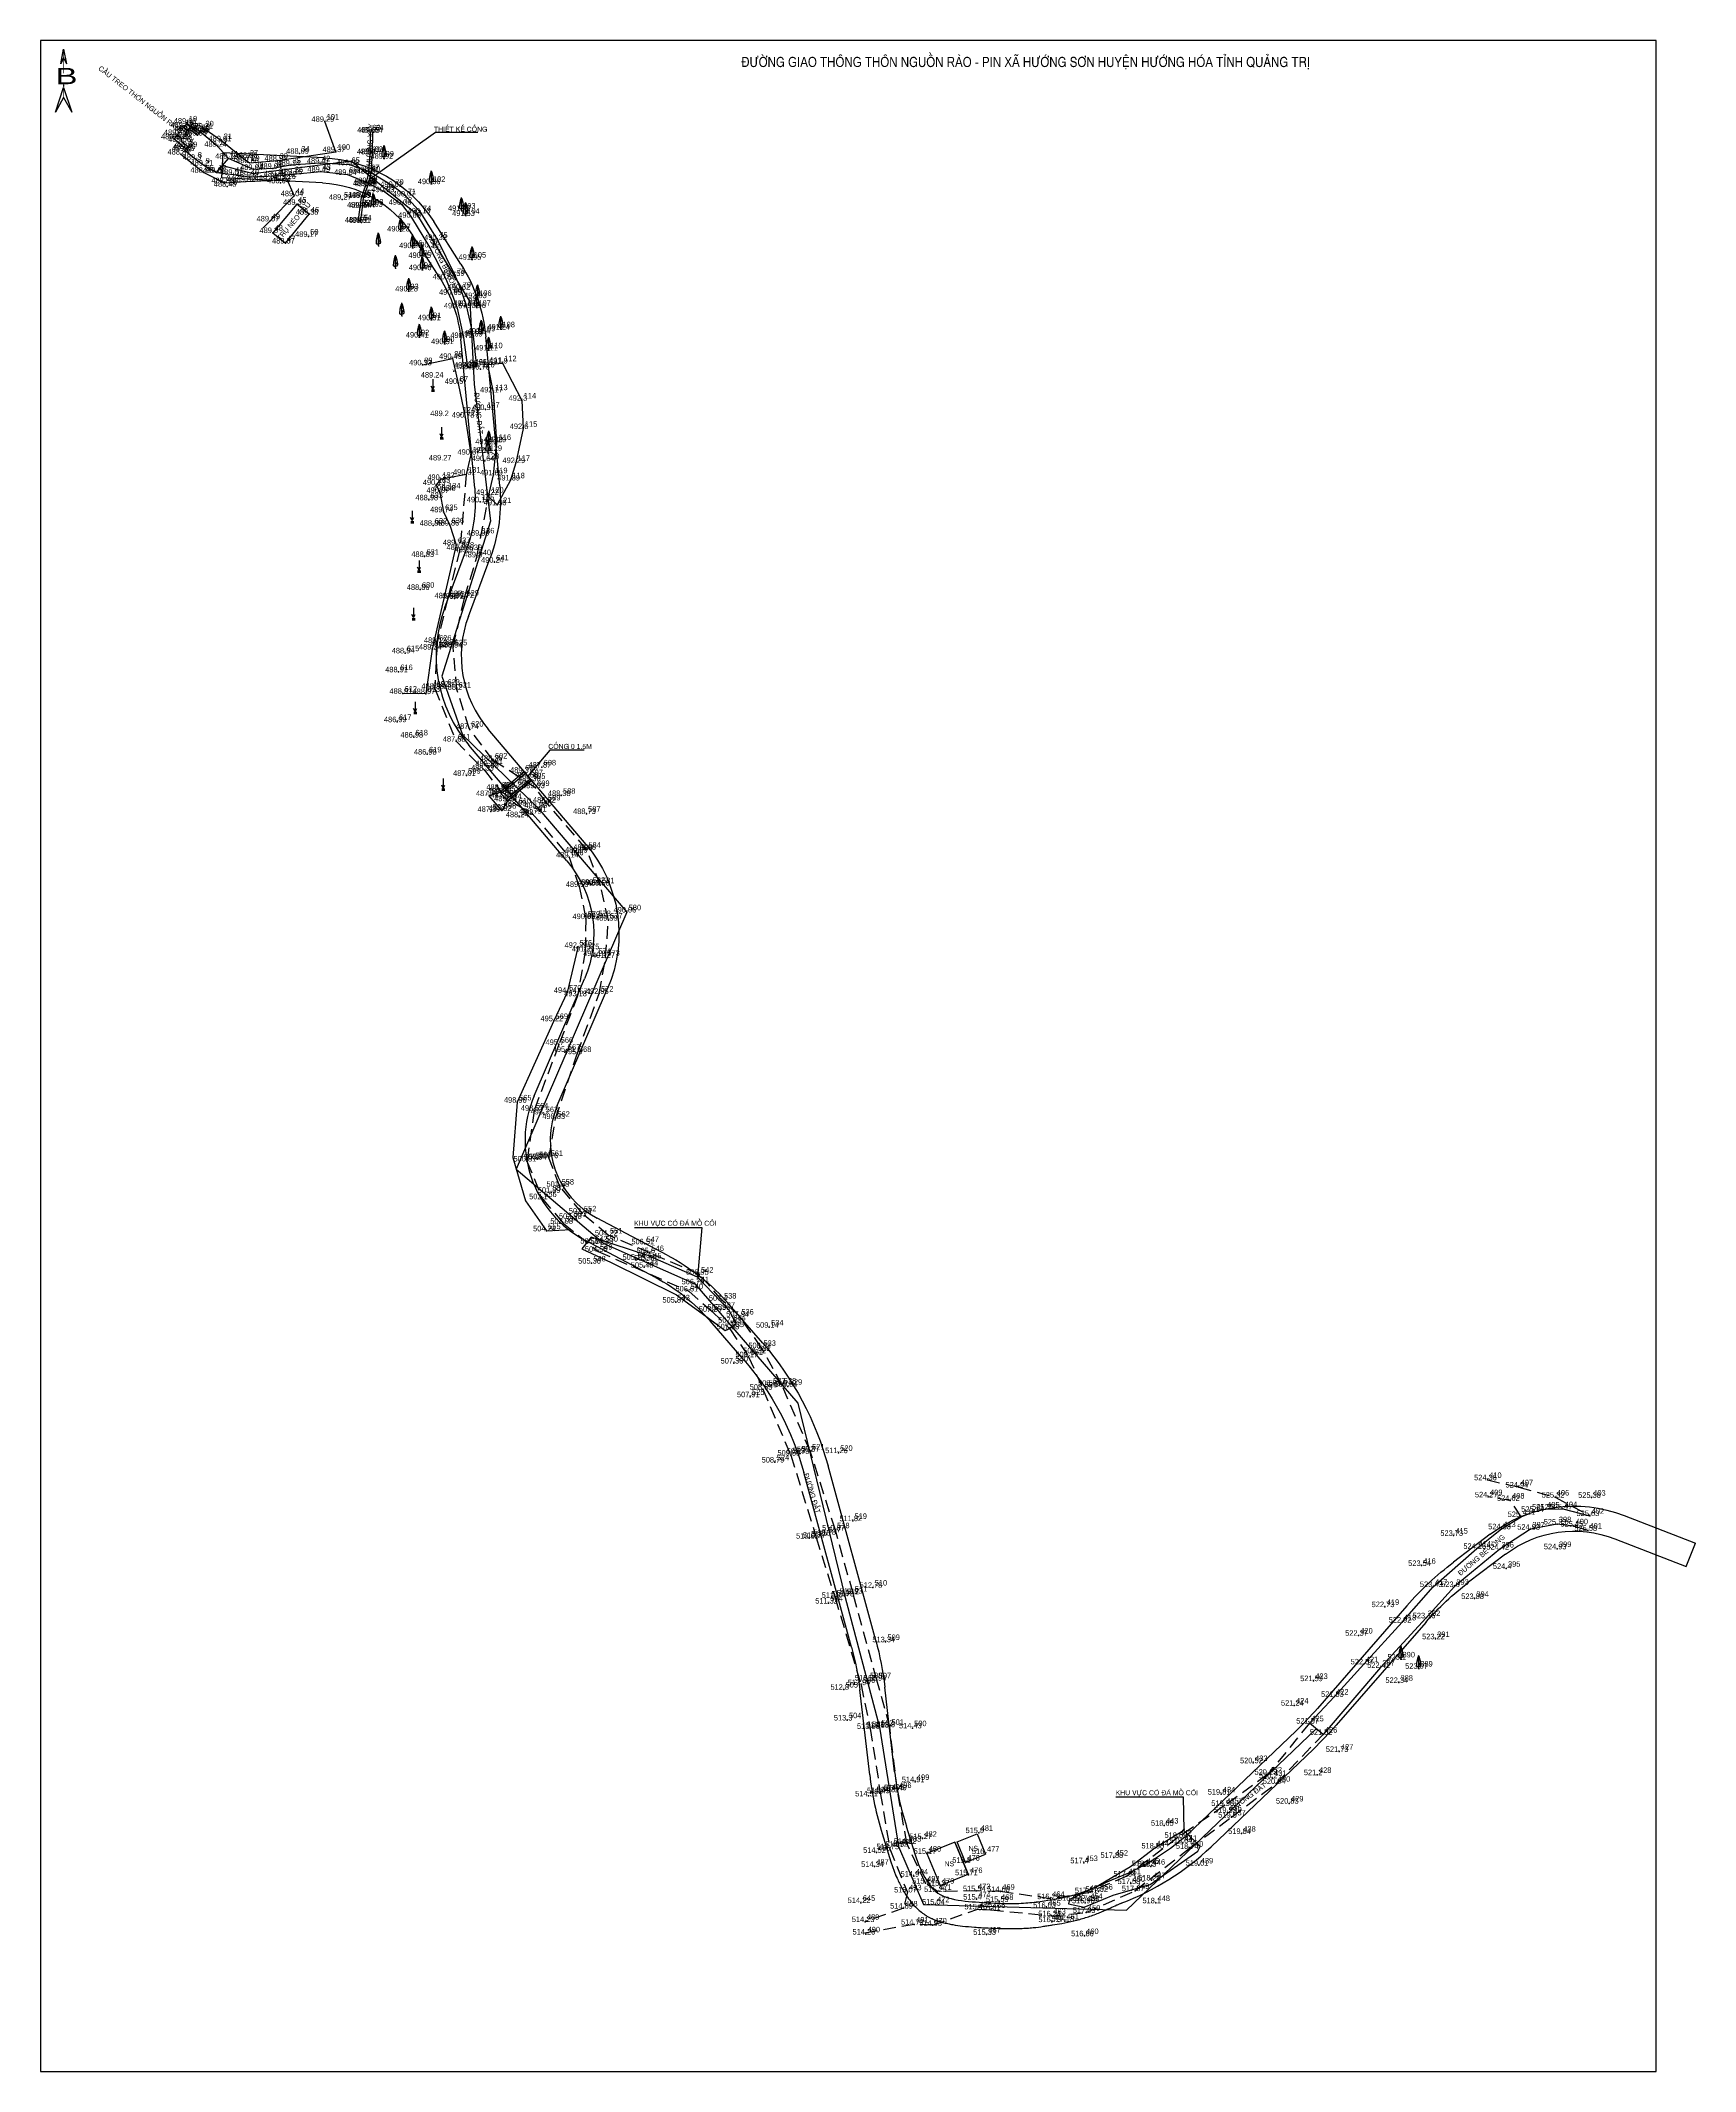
# Model space of a CAD drawing. Extents: x 543979 to 544308, y 1852451 to 1852854.
import ezdxf
from ezdxf.enums import TextEntityAlignment as Align

# ---------------------------------------------------------------- set-up
doc = ezdxf.new("R2010")
doc.units = 0
doc.header["$MEASUREMENT"] = 0
doc.linetypes.add('DUONGMON1', pattern=[3.75, 2.5, -1.25])
for name, color, linetype in [('congtrinh', 4, 'Continuous'), ('DIAVAT', 1, 'Continuous'), ('DIEM', 7, 'Continuous'), ('DOCAO_CT', 7, 'Continuous'), ('KHUNG', 1, 'Continuous'), ('NEN', 3, 'Continuous'), ('NÒN', 3, 'Continuous'), ('SHD_CT', 7, 'Continuous'), ('SO', 2, 'Continuous'), ('SO-THUA', 7, 'Continuous'), ('Tuyen duong', 1, 'Continuous')]:
    doc.layers.add(name, color=color, linetype=linetype)
doc.styles.add('MOC', font='VHARIALN.ttf', dxfattribs={"height": 2})
doc.styles.add('STYLE2', font='tvtimi__.shx')
doc.linetypes.add('TAL_N_P', pattern='A,0.5,[130,ltypeshp.shx,S=0.25,R=0,X=0,Y=-0.25],1,[130,ltypeshp.shx,S=0.5,R=0,X=0,Y=-0.5],0.5', length=2)
doc.linetypes.add('TAL_N_T', pattern='A,0.5,[130,ltypeshp.shx,S=0.25,R=0,X=0,Y=0.25],1,[130,ltypeshp.shx,S=0.5,R=0,X=0,Y=0.5],0.5', length=2)

# ---------------------------------------------------------------- blocks, each defined once
blk = doc.blocks.new('A$C63284C57')
at = {"layer": 'NEN', "color": 250}
blk.add_line((0.92, 0.85), (0.92, 0), dxfattribs=at)
for points in [[(0.92, 5.74), (0.92, 1.39)], [(0.92, 5.74), (0.92, 0), (1.37, 0)], [(0.92, 5.74), (0.92, 5.71)], [(0.92, 5.43), (0.99, 5.56)], [(0.92, 3.16), (1.44, 4.2)], [(0.92, 0.88), (1.77, 2.58)], [(0.92, 1.39), (0.92, 0.65)], [(0.92, 0.65), (0.92, 0.15)], [(0.92, 0.15), (0.92, 0)]]:
    blk.add_lwpolyline(points, dxfattribs=at)
for points in [[(0.92, 5.74), (0.71, 5.11), (0.52, 4.52), (0.36, 3.81), (0.21, 3.07), (0.11, 2.51), (0.05, 1.85), (0.02, 1.41), (0.02, 1.09), (0.24, 0.91), (0.61, 0.83), (0.92, 0.85)], [(0.92, 5.74), (1.18, 5.17), (1.34, 4.58), (1.5, 3.98), (1.59, 3.54), (1.72, 2.95), (1.81, 2.47), (1.9, 1.94), (1.9, 1.48), (1.78, 1.03), (1.62, 0.88), (1.26, 0.84), (0.92, 0.85)]]:
    blk.add_spline(points, degree=3, dxfattribs=at)
blk = doc.blocks.new('A$C4172536D')
at = {"layer": 'NEN', "color": 250}
for points in [[(0.7, 0.95), (0, 2.28)], [(0.04, 0.03), (1.47, 0)], [(0.05, 0.59), (1.46, 0.57)], [(0.7, 5.24), (0.7, 0.95)], [(0.7, 0.95), (1.41, 2.28)]]:
    blk.add_lwpolyline(points, dxfattribs=at)
blk = doc.blocks.new('A$C1C223236')
at = {"layer": 'NÒN'}
for points in [[(4, 35.7), (6, 46.5)], [(6, 46.5), (8, 35.7)], [(6, 40), (4, 35.7)], [(6, 40), (8, 35.7)], [(0, 0), (6, 18.2)], [(6, 20.2), (6, 18.9)], [(6, 18.2), (12, 0)], [(6, 10.9), (0, 0)], [(6, 10.9), (12, 0)]]:
    blk.add_lwpolyline(points, dxfattribs=at)
at = {"layer": 'NÒN', "const_width": 0.5}
for points in [[(6, 46.5), (6, 32.1)], [(6, 46.5), (6, 28.7)], [(6, 20.5), (6, 10.9)]]:
    blk.add_lwpolyline(points, dxfattribs=at)
at = {"layer": 'NÒN', "style": 'STYLE2', "width": 1.5}
blk.add_text('B', height=12, dxfattribs=at).set_placement((0.1, 20.6))

msp = doc.modelspace()

# ---------------------------------------------------------------- linework, layer by layer
at = {"layer": 'congtrinh', "color": 250}
msp.add_lwpolyline([(544007.73, 1852837.85), (544007.06, 1852837.09), (544007.94, 1852836.35), (544008.53, 1852836.49), (544009.79, 1852835.5), (544010.04, 1852835.85)], close=True, dxfattribs=at)
for points in [[(544005.76, 1852835.58), (544005.18, 1852834.77), (544007.54, 1852832.78), (544007.9, 1852833.19), (544006.63, 1852834.23), (544006.64, 1852834.86), (544005.76, 1852835.58)], [(544007.54, 1852832.78), (544007.32, 1852832.42), (544009.5, 1852830.65), (544011.06, 1852829.5), (544013.55, 1852828.1), (544016.93, 1852827.68), (544020.06, 1852827.21), (544025.62, 1852827.39), (544028.8, 1852827.76), (544034.28, 1852828.24), (544039.58, 1852827.67), (544043.58, 1852826.03), (544047.06, 1852824.24), (544050.44, 1852821.72), (544052.35, 1852819.15), (544055.93, 1852813.24), (544059.18, 1852806.9), (544060.44, 1852803.8), (544061.42, 1852801.12), (544062.69, 1852795.24), (544063.47, 1852789.36), (544065.35, 1852789.49), (544064.63, 1852795.53), (544063.29, 1852801.64), (544062.16, 1852804.85), (544061.02, 1852807.57), (544057.51, 1852814.72), (544054.23, 1852820.01), (544051.23, 1852823.39), (544048.77, 1852825.27), (544043.99, 1852828.17), (544040.07, 1852829.6), (544034.19, 1852829.94), (544028.34, 1852829.51), (544024.74, 1852828.88), (544020.93, 1852828.65), (544015.96, 1852830.88), (544013.81, 1852833.26), (544010.34, 1852836.17), (544010.04, 1852835.85)], [(544041.75, 1852818.2), (544042.16, 1852821.17), (544042.38, 1852823.11), (544043.24, 1852825.56), (544043.86, 1852828.01), (544044.13, 1852831.77), (544044.19, 1852836.08)], [(544042.19, 1852818.13), (544042.61, 1852821.11), (544042.82, 1852823.01), (544043.67, 1852825.43), (544044.31, 1852827.94), (544044.58, 1852831.75), (544044.64, 1852836.08)], [(544013.55, 1852828.1), (544015.96, 1852830.88)], [(544029.52, 1852821.8), (544024.77, 1852816.1), (544027.26, 1852814.03), (544031.97, 1852819.76), (544029.52, 1852821.8)], [(544069.92, 1852704.9), (544074.66, 1852708.88)], [(544071.4, 1852703.14), (544069.92, 1852704.9), (544074.66, 1852708.88), (544076.14, 1852707.12), (544071.4, 1852703.14), (544069.92, 1852704.9)], [(544070.18, 1852704.6), (544074.92, 1852708.57)], [(544071.15, 1852703.45), (544075.89, 1852707.42)], [(544071.4, 1852703.14), (544070.32, 1852701.21), (544067.79, 1852704.17), (544069.92, 1852704.9)], [(544071.4, 1852703.14), (544076.14, 1852707.12)], [(544286.12, 1852558.07), (544283.36, 1852558.93), (544280.03, 1852559.35), (544274.78, 1852558.31), (544268.63, 1852554.33), (544259.65, 1852546.91), (544254, 1852540.69), (544244.95, 1852530.83), (544233.52, 1852517.52), (544230.85, 1852519.76), (544235.77, 1852525.08), (544241.66, 1852531.53), (544249.22, 1852539.84), (544255.41, 1852546.9), (544264.06, 1852554.49), (544268.99, 1852558.38), (544272.88, 1852560.82), (544275.55, 1852561.85), (544277.72, 1852562.29), (544281.21, 1852562.35), (544286.55, 1852561.02)], [(544162.47, 1852492.08), (544160.8, 1852496.15), (544164.75, 1852497.77), (544166.42, 1852493.7)], [(544160.34, 1852496.14), (544154.79, 1852493.86), (544157.41, 1852487.49), (544162.96, 1852489.77), (544160.34, 1852496.14)], [(544154.79, 1852493.86), (544157.41, 1852487.49)], [(544160.34, 1852496.14), (544162.96, 1852489.77)], [(544162.47, 1852492.08), (544166.42, 1852493.7)]]:
    msp.add_lwpolyline(points, dxfattribs=at)
at = {"layer": 'DIAVAT', "color": 250}
for points in [[(544065.5, 1852836), (544057.08, 1852836), (544043.99, 1852826.68)], [(544086.67, 1852713.23), (544079.84, 1852713.23), (544075.4, 1852708)], [(544096.65, 1852618.33), (544110.01, 1852618.33), (544109.2, 1852608.45), (544109.46, 1852609.36), (544109.2, 1852608.45), (544109.17, 1852609.43)], [(544192.36, 1852505.11), (544205.72, 1852505.11), (544205.87, 1852498.45), (544205.91, 1852498.73), (544205.87, 1852498.45), (544205.8, 1852498.72)]]:
    msp.add_lwpolyline(points, dxfattribs=at)
at = {"layer": 'DIEM', "color": 250}
for p in [(544007.06, 1852837.09), (544007.73, 1852837.85), (544008.53, 1852836.49), (544011.03, 1852836.88), (544035.11, 1852838.23), (544005.18, 1852834.77), (544005.76, 1852835.58), (544006.63, 1852834.23), (544006.64, 1852834.86), (544007.32, 1852832.42), (544007.54, 1852832.78), (544007.9, 1852833.19), (544007.94, 1852836.35), (544009.79, 1852835.5), (544010.04, 1852835.85), (544010.34, 1852836.17), (544013.81, 1852833.26), (544014.64, 1852834.34), (544044.19, 1852836.08), (544044.75, 1852836.06), (544006.49, 1852831.7), (544009.5, 1852830.65), (544011.06, 1852829.5), (544015.96, 1852830.88), (544019.25, 1852830.56), (544019.84, 1852831.06), (544020.13, 1852830.02), (544020.93, 1852828.65), (544024.74, 1852828.88), (544025.76, 1852830.44), (544028.34, 1852829.51), (544030.07, 1852831.87), (544034.19, 1852829.94), (544037.31, 1852832.2), (544040.07, 1852829.6), (544044.13, 1852831.77), (544044.62, 1852831.78), (544046.84, 1852830.88), (544011.04, 1852828.09), (544013.55, 1852828.1), (544015.19, 1852826.01), (544015.69, 1852825.31), (544016.93, 1852827.68), (544019.41, 1852826.26), (544020.06, 1852827.21), (544023.84, 1852826.47), (544025.62, 1852827.39), (544026.29, 1852825.99), (544027.48, 1852826.88), (544028.8, 1852827.76), (544034.28, 1852828.24), (544039.58, 1852827.67), (544043.33, 1852825.5), (544043.58, 1852826.03), (544043.58, 1852825.39), (544043.99, 1852828.17), (544044.1, 1852827.89), (544048.77, 1852825.27), (544056.24, 1852825.82), (544028.98, 1852823.42), (544029.45, 1852821.72), (544038.55, 1852822.73), (544042.16, 1852821.17), (544042.38, 1852823.11), (544042.61, 1852821.13), (544043.04, 1852823.17), (544044.75, 1852821.31), (544047.06, 1852824.24), (544050.44, 1852821.72), (544051.23, 1852823.39), (544062.24, 1852820.52), (544024.19, 1852818.42), (544031.97, 1852819.76), (544041.75, 1852818.2), (544042.39, 1852818.14), (544050.15, 1852816.43), (544052.35, 1852819.15), (544054.23, 1852820.01), (544063.06, 1852819.5), (544024.77, 1852816.1), (544027.26, 1852814.03), (544031.84, 1852815.35), (544052.52, 1852813.11), (544055.93, 1852813.24), (544057.51, 1852814.72), (544054.37, 1852811.16), (544054.44, 1852808.73), (544064.34, 1852810.79), (544051.76, 1852804.5), (544059.18, 1852806.9), (544061.02, 1852807.57), (544062.16, 1852804.85), (544060.44, 1852803.8), (544061.42, 1852801.12), (544063.29, 1852801.64), (544065.26, 1852801.2), (544065.43, 1852803.17), (544056.25, 1852798.75), (544066.17, 1852796.13), (544070.06, 1852796.92), (544053.86, 1852795.34), (544058.88, 1852794.02), (544062.69, 1852795.24), (544064.63, 1852795.53), (544067.63, 1852792.76), (544054.5, 1852789.8), (544060.47, 1852791.09), (544060.74, 1852788.6), (544063.47, 1852789.36), (544065.35, 1852789.49), (544066.03, 1852788.95), (544067.53, 1852789.89), (544070.4, 1852790.17), (544061.58, 1852786.11), (544068.61, 1852784.42), (544062.15, 1852779.98), (544067.03, 1852780.92), (544074.29, 1852782.77), (544062.99, 1852779.4), (544074.5, 1852777.14), (544064.14, 1852772.03), (544067.5, 1852772.36), (544067.65, 1852774.11), (544069.3, 1852774.53), (544063.22, 1852768.05), (544066.94, 1852770.76), (544068.61, 1852767.93), (544073.07, 1852770.37), (544057.23, 1852765.99), (544057.97, 1852764.45), (544058.12, 1852767.02), (544059.24, 1852764.88), (544067.82, 1852764.04), (544072.03, 1852766.92), (544055.75, 1852762.97), (544058.67, 1852760.59), (544065.98, 1852762.57), (544069.34, 1852761.98), (544056.61, 1852757.9), (544059.95, 1852757.95), (544065.99, 1852755.95), (544054.94, 1852751.69), (544061.21, 1852754.03), (544061.95, 1852753.1), (544063.53, 1852752.64), (544065.33, 1852751.62), (544068.81, 1852750.58), (544054.06, 1852745.15), (544062.9, 1852743.57), (544059.56, 1852743.48), (544060.91, 1852743.37), (544051.05, 1852732.53), (544056.46, 1852733.29), (544057.46, 1852734.61), (544058.7, 1852733.82), (544060.59, 1852733.69), (544049.75, 1852728.77), (544050.6, 1852724.5), (544055.19, 1852724.43), (544056.94, 1852725.5), (544059.13, 1852725.83), (544061.35, 1852725.28), (544049.51, 1852718.86), (544052.78, 1852715.79), (544063.82, 1852717.53), (544055.46, 1852712.41), (544061.21, 1852714.98), (544063.24, 1852708.18), (544066.82, 1852709.23), (544067.67, 1852710.08), (544068.57, 1852711.19), (544074.58, 1852708.81), (544075.64, 1852707.87), (544078.24, 1852709.83), (544067.79, 1852704.17), (544069.85, 1852705.41), (544070.16, 1852704.65), (544070.67, 1852703.83), (544073.13, 1852705.89), (544076.14, 1852707.12), (544076.95, 1852705.73), (544082.1, 1852704.18), (544068.12, 1852701.03), (544070.32, 1852701.21), (544071.4, 1852703.14), (544073.31, 1852702.28), (544073.73, 1852699.97), (544076.35, 1852700.65), (544077.43, 1852701.78), (544079.12, 1852702.87), (544087.1, 1852700.59), (544083.7, 1852691.96), (544085.5, 1852692.93), (544087.14, 1852693.46), (544085.66, 1852686.09), (544087.99, 1852686.45), (544089.86, 1852686.38), (544086.99, 1852679.71), (544089.14, 1852679.85), (544091.48, 1852679.39), (544095.15, 1852681.02), (544085.41, 1852674), (544086.86, 1852673.26), (544089.11, 1852672.35), (544090.91, 1852671.99), (544083.28, 1852665.04), (544085.33, 1852664.36), (544089.66, 1852664.84), (544080.62, 1852659.4), (544081.63, 1852654.68), (544083.06, 1852653.28), (544085.25, 1852652.84), (544073.36, 1852643.21), (544076.72, 1852641.61), (544078.65, 1852640.87), (544080.98, 1852639.96), (544075.27, 1852631.52), (544077.32, 1852631.91), (544079.64, 1852632.17), (544081.81, 1852626.5), (544078.36, 1852624), (544080.08, 1852625.27), (544082.57, 1852619.12), (544084.3, 1852620.12), (544086.25, 1852621.15), (544079.15, 1852617.64), (544088.55, 1852615.17), (544090.54, 1852615.13), (544091.45, 1852616.76), (544098.69, 1852615.06), (544088.11, 1852611.21), (544089.44, 1852613.55), (544096.92, 1852611.96), (544098.58, 1852610.4), (544099.2, 1852611.8), (544099.69, 1852613.27), (544108.66, 1852607.09), (544109.55, 1852609), (544104.85, 1852603.46), (544107.45, 1852605.68), (544114.09, 1852603.82), (544112.08, 1852601.61), (544113.81, 1852602), (544115.95, 1852599.43), (544117.55, 1852600.64), (544123.45, 1852598.47), (544115.61, 1852598.15), (544121.93, 1852594.4), (544116.42, 1852591.35), (544119.35, 1852592.61), (544120.92, 1852593.38), (544122.2, 1852586.15), (544123.87, 1852586.93), (544125.98, 1852586.93), (544127.16, 1852586.68), (544119.68, 1852584.65), (544124.58, 1852571.67), (544127.72, 1852573.05), (544129.56, 1852573.39), (544131.59, 1852573.82), (544137.19, 1852573.53), (544266.19, 1852568.14), (544272.44, 1852566.7), (544266.35, 1852564.74), (544270.74, 1852564.05), (544275.55, 1852561.85), (544277.72, 1852562.29), (544279.63, 1852564.67), (544281.21, 1852562.35), (544286.88, 1852564.64), (544136.58, 1852558.15), (544140.04, 1852560), (544268.99, 1852558.38), (544272.88, 1852560.82), (544274.78, 1852558.31), (544280.03, 1852559.35), (544283.36, 1852558.93), (544286.12, 1852558.07), (544286.55, 1852561.02), (544131.41, 1852556.52), (544132.78, 1852556.67), (544134.84, 1852557.31), (544259.48, 1852557.09), (544264.06, 1852554.49), (544268.63, 1852554.33), (544280.05, 1852554.41), (544253.1, 1852551.1), (544269.92, 1852550.5), (544144.05, 1852546.76), (544255.41, 1852546.9), (544259.65, 1852546.91), (544135.23, 1852543.63), (544136.52, 1852544.76), (544138.47, 1852545.04), (544140.11, 1852545.58), (544245.83, 1852542.92), (544263.64, 1852544.53), (544249.22, 1852539.84), (544254, 1852540.69), (544146.58, 1852535.93), (544240.57, 1852537.22), (544255.85, 1852536.53), (544241.66, 1852531.53), (544244.95, 1852530.83), (544248.96, 1852532.47), (544252.49, 1852530.65), (544138.25, 1852526.48), (544141.69, 1852527.41), (544143.11, 1852528.34), (544144.84, 1852528.31), (544231.63, 1852528.2), (544248.56, 1852527.84), (544227.81, 1852523.31), (544235.77, 1852525.08), (544138.93, 1852520.38), (544143.53, 1852518.69), (544145.36, 1852518.96), (544147.39, 1852519.05), (544151.89, 1852518.8), (544230.85, 1852519.76), (544233.52, 1852517.52), (544236.71, 1852514.12), (544219.66, 1852511.87), (544222.54, 1852509.6), (544232.35, 1852509.51), (544145.51, 1852505.92), (544147.41, 1852506.12), (544148.9, 1852506.51), (544152.43, 1852508.1), (544213.25, 1852505.64), (544223.44, 1852508.9), (544224.18, 1852507.75), (544143.17, 1852505.29), (544213.95, 1852503.38), (544214.53, 1852502.04), (544226.8, 1852503.83), (544165.11, 1852497.99), (544201.96, 1852499.45), (544215.33, 1852501.07), (544217.32, 1852497.82), (544144.75, 1852494.06), (544147.4, 1852494.79), (544149.16, 1852495.26), (544150.81, 1852495.83), (544153.92, 1852496.81), (544154.79, 1852493.86), (544166.37, 1852493.82), (544200.06, 1852494.93), (544204.65, 1852497.03), (544205.68, 1852495.99), (544206.91, 1852494.86), (544144.36, 1852491.25), (544152.2, 1852489.32), (544162.47, 1852492.08), (544163.02, 1852489.61), (544185.94, 1852491.99), (544191.93, 1852493.06), (544194.49, 1852489.34), (544198.14, 1852491.43), (544199.31, 1852491.27), (544208.86, 1852491.51), (544150.89, 1852486.19), (544154.48, 1852487.93), (544156.86, 1852486.27), (544157.41, 1852487.49), (544164.6, 1852486.41), (544169.4, 1852486.28), (544186.82, 1852486.06), (544188.91, 1852486.31), (544195.32, 1852487.86), (544196.16, 1852486.46), (544199.41, 1852488.57), (544141.68, 1852484.08), (544150.12, 1852482.97), (544156.46, 1852483.79), (544164.65, 1852484.77), (544164.89, 1852482.82), (544167.54, 1852482.66), (544169.16, 1852484.29), (544178.56, 1852483.12), (544179.33, 1852484.86), (544179.56, 1852481.44), (544183.48, 1852484.52), (544186.26, 1852484.03), (544186.43, 1852482.11), (544186.9, 1852484.48), (544200.27, 1852484.03), (544142.5, 1852480.3), (544142.64, 1852477.81), (544152.28, 1852479.77), (544155.92, 1852479.58), (544166.64, 1852477.75), (544179.59, 1852480.29), (544182.18, 1852480.41), (544186.09, 1852477.48)]:
    msp.add_point(p, dxfattribs=at)
at = {"layer": 'KHUNG', "color": 250}
msp.add_lwpolyline([(543978.61, 1852450.54), (544299.75, 1852450.54), (544299.75, 1852854.29), (543978.61, 1852854.29)], close=True, dxfattribs=at)
msp.add_lwpolyline([(544014.76, 1852829.49), (544020.88, 1852827.88), (544040.31, 1852830.37), (544053.32, 1852819.86), (544063.95, 1852802.36), (544064.77, 1852786.01), (544068.02, 1852758.74), (544058.39, 1852727.96), (544062.5, 1852716.25), (544077.43, 1852701.78), (544095.15, 1852681.02), (544073.17, 1852629.92), (544090.54, 1852615.13), (544108.66, 1852607.09), (544129.14, 1852583.38), (544138.47, 1852545.04), (544145.36, 1852518.96), (544149.16, 1852495.26), (544154.09, 1852483.73), (544194.45, 1852482.57), (544232.18, 1852518.64)], dxfattribs=at)
at = {"layer": 'KHUNG', "color": 250, "const_width": 0.1}
msp.add_lwpolyline([(544083.61, 1852714.53), (544083.61, 1852713.35)], dxfattribs=at)
at = {"layer": 'NEN', "color": 250, "linetype": 'TAL_N_T'}
for points in [[(544011.03, 1852836.88), (544014.64, 1852834.34), (544019.25, 1852830.56), (544020.13, 1852830.02), (544025.76, 1852830.44), (544037.31, 1852832.2), (544035.11, 1852838.23)], [(544067.53, 1852789.89), (544070.4, 1852790.17), (544074.29, 1852782.77), (544074.5, 1852777.14), (544073.07, 1852770.37), (544072.03, 1852766.92), (544069.34, 1852761.98), (544067.65, 1852763.62), (544068.61, 1852767.93), (544069.3, 1852774.53), (544068.61, 1852784.42), (544067.53, 1852789.89)], [(544085.41, 1852674), (544083.28, 1852665.04), (544080.62, 1852659.4), (544073.36, 1852643.21), (544072.5, 1852632.25), (544074.99, 1852623.6), (544079.15, 1852617.64), (544084.05, 1852617.92)]]:
    msp.add_lwpolyline(points, dxfattribs=at)
at = {"layer": 'NEN', "color": 250, "linetype": 'TAL_N_P'}
for points in [[(544006.49, 1852831.7), (544011.04, 1852828.09), (544015.19, 1852826.01), (544019.41, 1852826.26), (544023.84, 1852826.47), (544027.48, 1852826.88), (544028.98, 1852823.42), (544024.19, 1852818.42), (544022.86, 1852817.06)], [(544054.5, 1852789.8), (544060.47, 1852791.09), (544061.58, 1852786.11), (544062.99, 1852779.4), (544064.14, 1852772.03), (544063.22, 1852768.05), (544058.12, 1852767.02), (544057.23, 1852765.99), (544057.97, 1852764.45), (544058.67, 1852760.59), (544059.95, 1852757.95)], [(544059.95, 1852757.95), (544061.21, 1852754.03), (544056.46, 1852733.29), (544055.19, 1852724.43), (544050.6, 1852724.5)]]:
    msp.add_lwpolyline(points, dxfattribs=at)
at = {"layer": 'NEN', "color": 250, "linetype": 'DUONGMON1'}
for points in [[(544063.22, 1852768.05), (544061.95, 1852753.1), (544059.56, 1852743.48), (544057.46, 1852734.61), (544056.94, 1852725.5), (544061.21, 1852714.98), (544066.82, 1852709.23), (544069.85, 1852705.41), (544073.31, 1852702.28), (544076.35, 1852700.65), (544083.7, 1852691.96), (544085.66, 1852686.09), (544086.99, 1852679.71), (544086.86, 1852673.26), (544085.33, 1852664.36), (544081.63, 1852654.68), (544076.72, 1852641.61), (544075.27, 1852631.52), (544078.36, 1852624), (544082.57, 1852619.12), (544089.44, 1852613.55), (544107.45, 1852605.68), (544112.08, 1852601.61), (544115.61, 1852598.15), (544119.35, 1852592.61), (544122.2, 1852586.15), (544127.72, 1852573.05), (544132.78, 1852556.67), (544136.52, 1852544.76), (544141.69, 1852527.41), (544143.53, 1852518.69), (544145.51, 1852505.92), (544147.4, 1852494.79), (544150.89, 1852486.19), (544150.12, 1852482.97), (544142.5, 1852480.3)], [(544230.85, 1852519.76), (544222.54, 1852509.6), (544213.95, 1852503.38), (544204.65, 1852497.03), (544194.49, 1852489.34), (544186.82, 1852486.06), (544179.33, 1852484.86), (544169.4, 1852486.28), (544164.6, 1852486.41), (544156.86, 1852486.27), (544154.48, 1852487.93), (544150.81, 1852495.83), (544148.9, 1852506.51), (544147.39, 1852519.05), (544144.84, 1852528.31), (544140.11, 1852545.58), (544136.58, 1852558.15), (544131.59, 1852573.82), (544125.98, 1852586.93), (544121.93, 1852594.4), (544117.55, 1852600.64), (544114.09, 1852603.82), (544109.55, 1852609), (544099.69, 1852613.27), (544091.45, 1852616.76), (544086.25, 1852621.15), (544081.81, 1852626.5), (544079.64, 1852632.17), (544080.98, 1852639.96), (544085.25, 1852652.84), (544089.66, 1852664.84), (544090.91, 1852671.99), (544091.48, 1852679.39), (544089.86, 1852686.38), (544087.14, 1852693.46), (544079.12, 1852702.87), (544076.95, 1852705.73), (544068.57, 1852711.19), (544063.82, 1852717.53), (544061.35, 1852725.28), (544060.59, 1852733.69), (544062.9, 1852743.57), (544065.33, 1852751.62), (544067.65, 1852763.62)], [(544266.19, 1852568.14), (544272.44, 1852566.7), (544279.63, 1852564.67), (544286.55, 1852561.02)], [(544272.88, 1852560.82), (544270.74, 1852564.05), (544266.35, 1852564.74)], [(544155.92, 1852479.58), (544164.89, 1852482.82), (544167.54, 1852482.66), (544179.56, 1852481.44), (544186.43, 1852482.11), (544196.16, 1852486.46), (544206.91, 1852494.86), (544215.33, 1852501.07), (544224.18, 1852507.75), (544233.52, 1852517.52)], [(544155.92, 1852479.58), (544152.28, 1852479.77), (544142.35, 1852478)]]:
    msp.add_lwpolyline(points, dxfattribs=at)
at = {"layer": 'NEN', "color": 250}
for points in [[(544115.12, 1852598.04), (544116.85, 1852599.25), (544115.43, 1852601.93), (544109.2, 1852608.45), (544099.28, 1852612.73), (544092.43, 1852614.97), (544088.04, 1852616.41), (544086.2, 1852614.06), (544092.01, 1852611.36), (544104.99, 1852604.95), (544111.11, 1852600.49), (544114.71, 1852597.83), (544115.12, 1852598.04)], [(544200.06, 1852494.93), (544195.25, 1852491.23), (544188.96, 1852487.52), (544183.11, 1852484.71), (544182.92, 1852483.84), (544186.06, 1852483.18), (544191.79, 1852485.58), (544199.14, 1852487.71), (544208.61, 1852494.32), (544209.1, 1852495.27), (544205.87, 1852498.45), (544200.06, 1852494.93)]]:
    msp.add_lwpolyline(points, dxfattribs=at)
at = {"layer": 'Tuyen duong', "color": 1, "lineweight": 25}
for points in [[(544014.63, 1852827), (544014.88, 1852831.99)], [(544034.91, 1852831), (544014.88, 1852831.99)], [(544034.67, 1852826), (544014.63, 1852827)], [(544062.16, 1852809.81), (544056.74, 1852818.31)], [(544057.94, 1852807.13), (544052.53, 1852815.62)], [(544064.89, 1852765.34), (544062.13, 1852794.9)], [(544069.87, 1852765.8), (544067.11, 1852795.37)], [(544058.95, 1852741.57), (544063.28, 1852753.19)], [(544063.64, 1852739.82), (544067.97, 1852751.44)], [(544087.04, 1852694.45), (544067.56, 1852717.42)], [(544083.22, 1852691.21), (544063.75, 1852714.19)], [(544076.73, 1852644.51), (544086.73, 1852667.77)], [(544081.32, 1852642.54), (544091.32, 1852665.8)], [(544103.13, 1852612.83), (544089.24, 1852620.14)], [(544100.8, 1852608.4), (544086.91, 1852615.72)], [(544122.15, 1852595.3), (544115.5, 1852603)], [(544118.36, 1852592.03), (544111.71, 1852599.73)], [(544144.62, 1852536.21), (544135.13, 1852570.93)], [(544139.8, 1852534.89), (544130.31, 1852569.61)], [(544293.35, 1852561.08), (544307.53, 1852555.58)], [(544266.74, 1852557.32), (544259.43, 1852551.75)], [(544291.54, 1852556.42), (544305.72, 1852550.92)], [(544305.72, 1852550.92), (544307.53, 1852555.58)], [(544269.77, 1852553.34), (544262.46, 1852547.77)], [(544250.18, 1852543.09), (544232.4, 1852522.69)], [(544253.95, 1852539.81), (544236.16, 1852519.4)], [(544143.41, 1852509.51), (544141.45, 1852526.37)], [(544148.37, 1852510.09), (544146.41, 1852526.94)], [(544228.15, 1852518.24), (544207.82, 1852498.81)], [(544231.6, 1852514.63), (544211.28, 1852495.2)], [(544173.35, 1852480.65), (544173.35, 1852480.65)]]:
    msp.add_lwpolyline(points, dxfattribs=at)
for points in [[(544034.91, 1852831, -0.243102), (544056.74, 1852818.31, -0.243102)], [(544034.67, 1852826, -0.243102), (544052.53, 1852815.62, -0.243102)], [(544062.16, 1852809.81, -0.119139), (544067.11, 1852795.37, -0.119139)], [(544057.94, 1852807.13, -0.119139), (544062.13, 1852794.9, -0.119139)], [(544064.89, 1852765.34, -0.112862), (544063.28, 1852753.19, -0.112862)], [(544069.87, 1852765.8, -0.112862), (544067.97, 1852751.44, -0.112862)], [(544058.95, 1852741.57, 0.271295), (544063.75, 1852714.19, 0.271295)], [(544063.64, 1852739.82, 0.271295), (544067.56, 1852717.42, 0.271295)], [(544083.22, 1852691.21, -0.28468), (544086.73, 1852667.77, -0.28468)], [(544087.04, 1852694.45, -0.28468), (544091.32, 1852665.8, -0.28468)], [(544076.73, 1852644.51, 0.391422), (544086.91, 1852615.72, 0.391422)], [(544081.32, 1852642.54, 0.391422), (544089.24, 1852620.14, 0.391422)], [(544103.13, 1852612.83, -0.09374), (544115.5, 1852603, -0.09374)], [(544100.8, 1852608.4, -0.09374), (544111.71, 1852599.73, -0.09374)], [(544122.15, 1852595.3, -0.111834), (544135.13, 1852570.93, -0.111834)], [(544118.36, 1852592.03, -0.111834), (544130.31, 1852569.61, -0.111834)], [(544118.36, 1852592.03, -0.111834), (544130.31, 1852569.61, -0.111834)], [(544266.74, 1852557.32, -0.260883), (544293.35, 1852561.08, -0.260883)], [(544269.77, 1852553.34, -0.260883), (544291.54, 1852556.42, -0.260883)], [(544250.18, 1852543.09, -0.050801), (544259.43, 1852551.75, -0.050801)], [(544253.95, 1852539.81, -0.050801), (544262.46, 1852547.77, -0.050801)], [(544139.8, 1852534.89, -0.037815), (544141.45, 1852526.37, -0.037815)], [(544144.62, 1852536.21, -0.037815), (544146.41, 1852526.94, -0.037815)], [(544228.15, 1852518.24, 0.022782), (544232.4, 1852522.69, 0.022782)], [(544231.6, 1852514.63, 0.022782), (544236.16, 1852519.4, 0.022782)], [(544143.41, 1852509.51, 0.047278), (544145.91, 1852497.81, 0.047278)], [(544148.37, 1852510.09, 0.047449), (544150.7, 1852499.26, 0.047449)], [(544191.54, 1852488.62, 0.099376), (544207.82, 1852498.81)], [(544193.4, 1852483.98, 0.099815), (544211.28, 1852495.2)]]:
    msp.add_lwpolyline(points, format="xyb", dxfattribs=at)
at = {"layer": 'Tuyen duong'}
for points in [[(544145.91, 1852497.81), (544147.63, 1852492.18), (544148.62, 1852489.43), (544148.72, 1852489.25)], [(544150.69, 1852499.27), (544152.38, 1852493.76), (544153.2, 1852491.47), (544153.66, 1852490.63)]]:
    msp.add_lwpolyline(points, dxfattribs=at)
msp.add_open_spline([(544148.65, 1852489.39), (544148.79, 1852489.09), (544148.94, 1852488.77), (544149.41, 1852487.78), (544149.76, 1852487.06), (544150.64, 1852485.55), (544151.17, 1852484.75), (544152.24, 1852483.49), (544152.7, 1852483.01), (544153.52, 1852482.31), (544153.82, 1852482.07), (544154.35, 1852481.7), (544154.57, 1852481.56), (544154.96, 1852481.33), (544155.13, 1852481.23), (544155.47, 1852481.06), (544155.64, 1852480.98), (544156.13, 1852480.75), (544156.45, 1852480.62), (544157.15, 1852480.37), (544157.52, 1852480.26), (544158.24, 1852480.07), (544158.58, 1852479.99), (544159.26, 1852479.84), (544159.59, 1852479.77), (544160.59, 1852479.6), (544161.23, 1852479.51), (544162.68, 1852479.34), (544163.47, 1852479.27), (544164.69, 1852479.19), (544165.13, 1852479.16), (544166.04, 1852479.1), (544166.49, 1852479.08), (544167.86, 1852479.01), (544168.78, 1852478.97), (544170.31, 1852478.93), (544170.9, 1852478.92), (544172.11, 1852478.92), (544172.72, 1852478.93), (544173.8, 1852478.97), (544174.26, 1852478.99), (544175.1, 1852479.05), (544175.49, 1852479.08), (544176.6, 1852479.19), (544177.29, 1852479.28), (544178.27, 1852479.42), (544178.57, 1852479.47), (544179.17, 1852479.56), (544179.47, 1852479.6), (544180.38, 1852479.75), (544181, 1852479.85), (544182.4, 1852480.11), (544183.19, 1852480.27), (544184.76, 1852480.65), (544185.55, 1852480.86), (544187.09, 1852481.34), (544187.86, 1852481.61), (544188.95, 1852482.03), (544189.29, 1852482.17), (544189.91, 1852482.43), (544190.19, 1852482.55), (544190.71, 1852482.79), (544190.96, 1852482.9), (544191.69, 1852483.24), (544192.13, 1852483.44), (544192.72, 1852483.7), (544192.89, 1852483.77), (544193.14, 1852483.87), (544193.21, 1852483.9), (544193.34, 1852483.95), (544193.39, 1852483.97), (544193.5, 1852484.02), (544193.55, 1852484.03), (544193.6, 1852484.05)], degree=3, knots=[0, 0, 0, 0, 0.981086, 0.981086, 2.943259, 2.943259, 4.905432, 4.905432, 6.124741, 6.124741, 6.762186, 6.762186, 7.167048, 7.167048, 7.468228, 7.468228, 7.769408, 7.769408, 8.371768, 8.371768, 9.143624, 9.143624, 9.969873, 9.969873, 10.796122, 10.796122, 12.44862, 12.44862, 14.604825, 14.604825, 15.91852, 15.91852, 17.232215, 17.232215, 19.859606, 19.859606, 21.534286, 21.534286, 23.208966, 23.208966, 24.40561, 24.40561, 25.400642, 25.400642, 27.299463, 27.299463, 28.175548, 28.175548, 29.051633, 29.051633, 30.803802, 30.803802, 32.96116, 32.96116, 35.043166, 35.043166, 37.125171, 37.125171, 38.080946, 38.080946, 38.860335, 38.860335, 39.639724, 39.639724, 41.198503, 41.198503, 41.881227, 41.881227, 42.199297, 42.199297, 42.430063, 42.430063, 42.60234, 42.60234, 42.60234, 42.60234], dxfattribs=at)
msp.add_spline([(544153.2, 1852491.47), (544155.84, 1852486.98), (544157.41, 1852485.69), (544159.58, 1852484.89), (544165.17, 1852484.17), (544171.27, 1852483.92), (544174.86, 1852484.05), (544178.09, 1852484.45), (544183.8, 1852485.58), (544187.99, 1852487.05), (544191.54, 1852488.62), (544191.83, 1852488.73)], degree=3, dxfattribs=at)

# ---------------------------------------------------------------- block references
at = {"color": 250, "linetype": 'Continuous', "xscale": 0.4499827870167792, "yscale": 0.4499827870167792, "zscale": 0.449982787048613}
for p in [(544046.42, 1852830.88), (544055.83, 1852825.82), (544044.33, 1852821.31), (544061.82, 1852820.52), (544062.64, 1852819.5), (544049.74, 1852816.43), (544045.29, 1852813.5), (544052.11, 1852813.11), (544053.95, 1852811.16), (544063.93, 1852810.79), (544048.7, 1852809.07), (544054.03, 1852808.73), (544051.34, 1852804.5), (544065.01, 1852803.17), (544049.95, 1852799.54), (544055.84, 1852798.75), (544064.85, 1852801.2), (544053.45, 1852795.34), (544058.46, 1852794.02), (544065.75, 1852796.13), (544069.64, 1852796.92), (544067.21, 1852792.76), (544067.24, 1852774.11), (544067.08, 1852772.36), (544248.55, 1852532.47), (544252.08, 1852530.65)]:
    msp.add_blockref('A$C63284C57', p, dxfattribs=at)
at = {"layer": 'NEN', "color": 250, "linetype": 'Continuous', "ltscale": 10, "xscale": 0.4499827870167792, "yscale": 0.4499827870167792, "zscale": 0.449982787048613}
for p in [(544056.27, 1852784.59), (544058, 1852775.1), (544052.16, 1852758.42), (544053.52, 1852748.59), (544052.42, 1852739.14), (544052.75, 1852720.49), (544058.33, 1852705.25)]:
    msp.add_blockref('A$C4172536D', p, dxfattribs=at)
at = {"layer": 'SO', "color": 250, "linetype": 'Continuous', "xscale": 0.2699896722333506, "yscale": 0.2699896721169353, "zscale": 0.2699896722291679}
msp.add_blockref('A$C1C223236', (543981.57, 1852840.06), dxfattribs=at)

# ---------------------------------------------------------------- texts
at = {"layer": 'DOCAO_CT', "color": 250, "width": 0.8}
for s, p in [('489.65', (544003.12, 1852835.51)), ('489.62', (544004.41, 1852837.01)), ('489.66', (544005.09, 1852837.78)), ('489.63', (544005.29, 1852836.27)), ('489.62', (544005.88, 1852836.41)), ('489.55', (544007.15, 1852835.42)), ('489.55', (544007.4, 1852835.77)), ('489.56', (544007.7, 1852836.09)), ('489.21', (544008.39, 1852836.8)), ('489.29', (544032.47, 1852838.15)), ('489.65', (544041.55, 1852836)), ('489.64', (544042.11, 1852835.98)), ('489.66', (544002.54, 1852834.69)), ('488.87', (544003.85, 1852831.62)), ('489.56', (544003.98, 1852834.15)), ('489.59', (544003.99, 1852834.78)), ('489.26', (544004.68, 1852832.34)), ('489.46', (544004.9, 1852832.7)), ('489.49', (544005.25, 1852833.11)), ('489.24', (544011.16, 1852833.18)), ('489.01', (544012, 1852834.27)), ('488.09', (544027.43, 1852831.79)), ('489.37', (544034.66, 1852832.12)), ('489.4', (544041.48, 1852831.69)), ('489.57', (544041.98, 1852831.71)), ('489.3', (544006.86, 1852830.58)), ('488.96', (544008.39, 1852828.02)), ('489.21', (544008.42, 1852829.43)), ('489.04', (544010.91, 1852828.03)), ('489.12', (544013.32, 1852830.81)), ('489.01', (544014.29, 1852827.61)), ('488.71', (544016.61, 1852830.48)), ('488.06', (544017.2, 1852830.98)), ('488.86', (544017.49, 1852829.94)), ('489.04', (544018.28, 1852828.57)), ('489.04', (544022.09, 1852828.8)), ('489.04', (544022.98, 1852827.31)), ('488.94', (544023.12, 1852830.36)), ('489.14', (544025.7, 1852829.43)), ('489.16', (544026.16, 1852827.68)), ('489.47', (544031.54, 1852829.86)), ('489.49', (544031.64, 1852828.17)), ('489.84', (544036.94, 1852827.59)), ('489.88', (544037.43, 1852829.52)), ('490.01', (544041.34, 1852828.1)), ('489.6', (544041.45, 1852827.81)), ('489.92', (544044.19, 1852830.8)), ('488.86', (544012.55, 1852825.94)), ('488.45', (544013.05, 1852825.23)), ('489.02', (544016.77, 1852826.18)), ('489.02', (544017.41, 1852827.13)), ('489.15', (544021.19, 1852826.4)), ('488.64', (544023.65, 1852825.92)), ('489.16', (544024.84, 1852826.8)), ('489.04', (544026.34, 1852823.35)), ('489.29', (544040.69, 1852825.42)), ('489.98', (544040.94, 1852825.96)), ('489.28', (544040.94, 1852825.31)), ('490.03', (544044.41, 1852824.16)), ('490.02', (544046.13, 1852825.19)), ('490.07', (544048.59, 1852823.31)), ('490.36', (544053.6, 1852825.75)), ('489.39', (544026.81, 1852821.64)), ('489.38', (544029.32, 1852819.68)), ('489.27', (544035.91, 1852822.65)), ('489.44', (544039.52, 1852821.09)), ('489.39', (544039.73, 1852823.03)), ('489.54', (544039.97, 1852821.05)), ('489.3', (544040.4, 1852823.09)), ('490.03', (544042.11, 1852821.24)), ('490.06', (544047.8, 1852821.64)), ('490.13', (544051.59, 1852819.93)), ('491.47', (544059.59, 1852820.44)), ('491.53', (544060.42, 1852819.42)), ('489.07', (544021.55, 1852818.34)), ('489.3', (544022.13, 1852816.02)), ('489.17', (544029.2, 1852815.28)), ('489.51', (544039.1, 1852818.12)), ('489.51', (544039.74, 1852818.06)), ('490.28', (544047.51, 1852816.35)), ('490.08', (544049.7, 1852819.07)), ('489.37', (544024.62, 1852813.95)), ('490.27', (544049.88, 1852813.03)), ('490.45', (544051.72, 1852811.08)), ('490.3', (544053.28, 1852813.16)), ('490.32', (544054.87, 1852814.64)), ('490.46', (544051.8, 1852808.65)), ('490.59', (544058.38, 1852807.5)), ('491.95', (544061.7, 1852810.72)), ('490.28', (544049.11, 1852804.42)), ('490.54', (544056.54, 1852806.82)), ('490.65', (544057.8, 1852803.73)), ('490.62', (544059.51, 1852804.78)), ('492.03', (544062.78, 1852803.09)), ('490.67', (544058.78, 1852801.05)), ('490.67', (544060.65, 1852801.56)), ('490.96', (544062.62, 1852801.12)), ('490.41', (544051.22, 1852795.26)), ('490.31', (544053.61, 1852798.68)), ('490.72', (544060.05, 1852795.16)), ('490.69', (544061.98, 1852795.46)), ('491.34', (544063.52, 1852796.05)), ('491.24', (544067.42, 1852796.85)), ('490.51', (544056.23, 1852793.94)), ('490.49', (544057.83, 1852791.02)), ('491.11', (544064.98, 1852792.68)), ('490.33', (544051.86, 1852789.72)), ('489.24', (544054.19, 1852787.29)), ('490.74', (544060.82, 1852789.28)), ('490.72', (544062.7, 1852789.42)), ('490.76', (544063.38, 1852788.88)), ('491.5', (544064.89, 1852789.81)), ('491.9', (544067.76, 1852790.09)), ('490.5', (544058.94, 1852786.03)), ('492.17', (544065.97, 1852784.34)), ('489.2', (544056.07, 1852779.63)), ('490.78', (544060.35, 1852779.32)), ('490.91', (544064.38, 1852780.84)), ('492.3', (544071.64, 1852782.69)), ('492.6', (544071.86, 1852777.06)), ('489.27', (544055.79, 1852770.82)), ('490.67', (544061.49, 1852771.96)), ('490.64', (544064.3, 1852770.69)), ('491.1', (544064.86, 1852772.29)), ('491.22', (544065.01, 1852774.03)), ('492.29', (544066.66, 1852774.45)), ('490.33', (544055.48, 1852766.94)), ('490.31', (544060.58, 1852767.97)), ('491.69', (544065.96, 1852767.85)), ('491.89', (544069.39, 1852766.84)), ('492.29', (544070.42, 1852770.29)), ('488.98', (544053.11, 1852762.89)), ('490.13', (544054.59, 1852765.92)), ('490.07', (544055.33, 1852764.37)), ('490.48', (544056.6, 1852764.81)), ('491.22', (544065.18, 1852763.96)), ('489.74', (544056.03, 1852760.51)), ('490.15', (544063.33, 1852762.49)), ('491.38', (544066.7, 1852761.91)), ('488.86', (544053.96, 1852757.83)), ('489.86', (544057.31, 1852757.87)), ('489.99', (544063.34, 1852755.87)), ('488.83', (544052.3, 1852751.62)), ('489.74', (544058.57, 1852753.95)), ('489.85', (544059.31, 1852753.02)), ('489.9', (544060.89, 1852752.56)), ('489.8', (544062.69, 1852751.55)), ('490.24', (544066.17, 1852750.5)), ('488.86', (544051.41, 1852745.08)), ('489.61', (544056.92, 1852743.4)), ('489.72', (544058.26, 1852743.29)), ('489.72', (544060.26, 1852743.5)), ('489.12', (544054.81, 1852734.53)), ('488.94', (544048.41, 1852732.46)), ('489.24', (544053.82, 1852733.22)), ('488.99', (544056.06, 1852733.74)), ('488.94', (544057.94, 1852733.62)), ('488.91', (544047.11, 1852728.7)), ('488.91', (544047.96, 1852724.42)), ('488.97', (544052.55, 1852724.36)), ('488.38', (544054.3, 1852725.42)), ('488.31', (544056.49, 1852725.75)), ('488.2', (544058.71, 1852725.2)), ('486.99', (544046.86, 1852718.78)), ('486.98', (544050.13, 1852715.72)), ('487.68', (544058.57, 1852714.9)), ('487.74', (544061.18, 1852717.45)), ('486.98', (544052.82, 1852712.33)), ('488.36', (544065.92, 1852711.11)), ('487.01', (544060.6, 1852708.11)), ('488.33', (544064.18, 1852709.15)), ('488.29', (544065.02, 1852710)), ('489.37', (544071.94, 1852708.74)), ('487.68', (544072.99, 1852707.79)), ('489.38', (544073.5, 1852707.04)), ('487.87', (544075.6, 1852709.75)), ('487.71', (544065.15, 1852704.09)), ('488.92', (544067.21, 1852705.33)), ('489.35', (544067.51, 1852704.57)), ('487.57', (544068.02, 1852703.76)), ('489.34', (544068.76, 1852703.06)), ('489.22', (544070.49, 1852705.81)), ('488.99', (544070.66, 1852702.2)), ('489.03', (544074.31, 1852705.65)), ('488.82', (544076.48, 1852702.79)), ('488.38', (544079.45, 1852704.1)), ('487.39', (544065.47, 1852700.96)), ('487.82', (544067.68, 1852701.13)), ('488.24', (544071.09, 1852699.89)), ('488.79', (544073.71, 1852700.57)), ('488.86', (544074.78, 1852701.7)), ('488.73', (544084.45, 1852700.52)), ('489.14', (544081.06, 1852691.88)), ('489.09', (544082.85, 1852692.85)), ('489.06', (544084.49, 1852693.38)), ('489.53', (544083.01, 1852686.02)), ('489.59', (544085.35, 1852686.38)), ('489.56', (544087.22, 1852686.3)), ('490.05', (544084.35, 1852679.63)), ('489.86', (544086.5, 1852679.78)), ('489.99', (544088.83, 1852679.31)), ('490.06', (544092.5, 1852680.94)), ('492.29', (544082.77, 1852673.92)), ('491.29', (544084.22, 1852673.19)), ('491.19', (544086.46, 1852672.28)), ('491.27', (544088.26, 1852671.91)), ('494.14', (544080.64, 1852664.96)), ('493.18', (544082.69, 1852664.28)), ('492.95', (544087.01, 1852664.76)), ('495.22', (544077.98, 1852659.32)), ('495.7', (544078.99, 1852654.6)), ('495.71', (544080.41, 1852653.21)), ('495.9', (544082.61, 1852652.77)), ('498.96', (544070.72, 1852643.13)), ('498.57', (544074.07, 1852641.54)), ('498.7', (544076.01, 1852640.8)), ('498.83', (544078.34, 1852639.88)), ('500.81', (544072.62, 1852631.44)), ('500.84', (544074.68, 1852631.83)), ('500.76', (544076.99, 1852632.09)), ('501.58', (544079.17, 1852626.42)), ('502.1', (544075.72, 1852623.93)), ('501.89', (544077.44, 1852625.2)), ('504.24', (544076.5, 1852617.56)), ('503.08', (544079.93, 1852619.05)), ('502.98', (544081.65, 1852620.04)), ('502.84', (544083.61, 1852621.08)), ('504.16', (544085.9, 1852615.09)), ('504.55', (544086.8, 1852613.47)), ('504.28', (544087.9, 1852615.05)), ('504.22', (544088.8, 1852616.69)), ('506.51', (544096.05, 1852614.98)), ('505.36', (544085.47, 1852611.13)), ('505.15', (544094.27, 1852611.88)), ('505.48', (544095.93, 1852610.32)), ('505.48', (544096.56, 1852611.72)), ('505.6', (544097.04, 1852613.19)), ('506.61', (544104.81, 1852605.6)), ('506.76', (544106.02, 1852607.01)), ('506.95', (544106.9, 1852608.92)), ('505.87', (544102.21, 1852603.38)), ('507.25', (544109.44, 1852601.54)), ('507.36', (544111.17, 1852601.92)), ('507.4', (544111.45, 1852603.74)), ('507.68', (544112.97, 1852598.07)), ('507.63', (544113.31, 1852599.36)), ('507.94', (544114.9, 1852600.56)), ('509.14', (544120.81, 1852598.39)), ('508.32', (544118.28, 1852593.3)), ('508.37', (544119.29, 1852594.32)), ('507.36', (544113.78, 1852591.27)), ('508.17', (544116.71, 1852592.53)), ('508.65', (544119.56, 1852586.07)), ('508.73', (544121.22, 1852586.85)), ('508.9', (544123.34, 1852586.85)), ('509.64', (544124.52, 1852586.6)), ('507.91', (544117.03, 1852584.57)), ('509.59', (544125.08, 1852572.97)), ('509.73', (544126.92, 1852573.32)), ('509.87', (544128.95, 1852573.74)), ('511.26', (544134.55, 1852573.45)), ('508.79', (544121.94, 1852571.59)), ('524.36', (544263.55, 1852568.06)), ('524.94', (544269.8, 1852566.62)), ('524.27', (544263.71, 1852564.66)), ('524.62', (544268.1, 1852563.97)), ('525.', (544270.23, 1852560.75)), ('525.14', (544272.91, 1852561.77)), ('525.33', (544275.07, 1852562.22)), ('525.32', (544276.98, 1852564.59)), ('525.47', (544278.57, 1852562.27)), ('525.63', (544283.91, 1852560.94)), ('525.38', (544284.23, 1852564.56)), ('510.78', (544132.2, 1852557.23)), ('510.87', (544133.94, 1852558.07)), ('511.82', (544137.39, 1852559.93)), ('523.73', (544256.84, 1852557.01)), ('524.58', (544266.35, 1852558.31)), ('524.93', (544272.13, 1852558.23)), ('525.23', (544277.39, 1852559.27)), ('525.45', (544280.72, 1852558.86)), ('525.58', (544283.48, 1852557.99)), ('510.65', (544128.77, 1852556.44)), ('510.77', (544130.14, 1852556.59)), ('524.16', (544261.42, 1852554.41)), ('524.42', (544265.99, 1852554.25)), ('524.93', (544277.41, 1852554.33)), ('523.54', (544250.45, 1852551.02)), ('524.4', (544267.28, 1852550.43)), ('511.8', (544133.87, 1852544.68)), ('511.78', (544135.82, 1852544.96)), ('511.93', (544137.46, 1852545.5)), ('512.78', (544141.41, 1852546.69)), ('523.43', (544252.77, 1852546.83)), ('523.6', (544257.01, 1852546.83)), ('511.32', (544132.59, 1852543.55)), ('522.73', (544243.19, 1852542.84)), ('523.16', (544251.35, 1852540.62)), ('523.88', (544260.99, 1852544.45)), ('522.37', (544237.92, 1852537.14)), ('522.92', (544246.57, 1852539.76)), ('513.34', (544143.94, 1852535.85)), ('523.22', (544253.21, 1852536.45)), ('522.57', (544239.02, 1852531.45)), ('522.42', (544242.31, 1852530.76)), ('523.1', (544246.32, 1852532.39)), ('523.07', (544249.85, 1852530.57)), ('512.8', (544135.61, 1852526.41)), ('512.94', (544139.04, 1852527.33)), ('512.85', (544140.47, 1852528.26)), ('512.94', (544142.2, 1852528.23)), ('521.59', (544228.98, 1852528.12)), ('521.83', (544233.12, 1852525)), ('522.34', (544245.92, 1852527.76)), ('521.24', (544225.16, 1852523.23)), ('513.3', (544136.29, 1852520.3)), ('513.66', (544140.88, 1852518.62)), ('513.68', (544142.72, 1852518.88)), ('513.8', (544144.74, 1852518.97)), ('514.43', (544149.24, 1852518.73)), ('521.57', (544228.2, 1852519.68)), ('521.52', (544230.88, 1852517.44)), ('521.73', (544234.07, 1852514.04)), ('520.52', (544217.02, 1852511.79)), ('520.13', (544219.9, 1852509.52)), ('520.2', (544220.79, 1852508.83)), ('521.2', (544229.71, 1852509.43)), ('514.51', (544140.52, 1852505.21)), ('514.45', (544142.87, 1852505.84)), ('514.32', (544144.77, 1852506.04)), ('514.49', (544146.26, 1852506.43)), ('514.91', (544149.79, 1852508.02)), ('519.81', (544210.61, 1852505.56)), ('520.04', (544221.54, 1852507.67)), ('519.56', (544211.31, 1852503.3)), ('519.52', (544211.88, 1852501.97)), ('519.5', (544212.69, 1852500.99)), ('520.83', (544224.16, 1852503.76)), ('515.27', (544151.28, 1852496.73)), ('515.9', (544162.46, 1852497.91)), ('518.65', (544199.32, 1852499.37)), ('518.69', (544202.01, 1852496.96)), ('519.84', (544214.67, 1852497.74)), ('514.52', (544142.11, 1852493.98)), ('514.75', (544144.75, 1852494.71)), ('514.72', (544146.52, 1852495.19)), ('514.82', (544148.17, 1852495.76)), ('515.17', (544152.15, 1852493.78)), ('516.', (544163.72, 1852493.74)), ('517.88', (544189.29, 1852492.98)), ('518.58', (544197.42, 1852494.86)), ('518.64', (544203.03, 1852495.91)), ('518.74', (544204.27, 1852494.78)), ('514.34', (544141.72, 1852491.17)), ('514.9', (544149.55, 1852489.25)), ('515.8', (544159.83, 1852492)), ('515.71', (544160.37, 1852489.53)), ('517.4', (544183.29, 1852491.91)), ('517.64', (544191.85, 1852489.26)), ('518.22', (544195.5, 1852491.35)), ('518.3', (544196.67, 1852491.19)), ('518.28', (544196.77, 1852488.49)), ('519.01', (544206.22, 1852491.43)), ('515.07', (544148.25, 1852486.11)), ('515.14', (544151.84, 1852487.85)), ('515.25', (544154.22, 1852486.19)), ('515.37', (544154.77, 1852487.41)), ('515.54', (544161.95, 1852486.33)), ('515.4', (544162, 1852484.69)), ('515.59', (544166.52, 1852484.21)), ('514.68', (544166.76, 1852486.2)), ('516.25', (544176.69, 1852484.78)), ('516.63', (544180.84, 1852484.45)), ('517.01', (544184.18, 1852485.98)), ('517.18', (544184.26, 1852484.4)), ('517.32', (544186.27, 1852486.23)), ('517.58', (544192.68, 1852487.78)), ('517.87', (544193.52, 1852486.38)), ('514.22', (544139.04, 1852484)), ('514.23', (544139.86, 1852480.22)), ('514.89', (544147.47, 1852482.89)), ('515.04', (544153.81, 1852483.71)), ('515.46', (544162.24, 1852482.74)), ('515.61', (544164.9, 1852482.58)), ('516.03', (544175.91, 1852483.04)), ('516.24', (544176.92, 1852481.36)), ('516.78', (544176.94, 1852480.21)), ('517.18', (544179.54, 1852480.33)), ('516.96', (544183.61, 1852483.95)), ('517.03', (544183.78, 1852482.03)), ('518.1', (544197.63, 1852483.95)), ('514.26', (544140, 1852477.74)), ('514.72', (544149.64, 1852479.69)), ('514.93', (544153.27, 1852479.5)), ('515.33', (544163.99, 1852477.67)), ('516.86', (544183.44, 1852477.4))]:
    msp.add_text(s, height=1.1, dxfattribs=at).set_placement(p)
at = {"layer": 'KHUNG', "color": 250, "style": 'MOC'}
for s, rotation, p in [('cÇu treo th«n nguån rµo - pin', 321.8664, (543990, 1852848.57)), ('m\xad¬ng x©y', 87.208, (544044.34, 1852829.32)), ('trô nÐo cÇu', 49.2149, (544026.25, 1852814.5)), ('®\xadêng bª t«ng', 295.7379, (544055.93, 1852814.57)), ('®\xadêng ®Êt', 275.4596, (544064.77, 1852784.24)), ('®\xadêng ®Êt', 287.0245, (544130.26, 1852569.3)), ('®\xadêng bª t«ng', 40.3131, (544260.86, 1852549.03)), ('®\xadêng ®Êt', 35.7359, (544215.61, 1852502.37))]:
    msp.add_text(s, height=1, rotation=rotation, dxfattribs=at).set_placement(p)
for s, height, p in [('®\xadêng giao th«ng th«n nguån rµo - pin x· h\xadíng s¬n huyÖn h\xadíng hãa tØnh qu¶ng trÞ', 2, (544117.88, 1852849.05)), ('thiÕt kÕ cèng', 1, (544056.79, 1852836.18)), ('cèng 0 1.5m', 1, (544079.53, 1852713.46)), ('khu vùc cã ®¸ må c«i ', 1, (544096.58, 1852618.66)), ('khu vùc cã ®¸ må c«i ', 1, (544192.29, 1852505.44)), ('ns', 1, (544163.03, 1852494.38)), ('ns', 1, (544158.3, 1852491.32))]:
    msp.add_text(s, height=height, dxfattribs=at).set_placement(p)
at = {"layer": 'SHD_CT', "color": 250, "width": 0.8}
for s, p in [('2', (544006.13, 1852835.95)), ('18', (544007.42, 1852837.45)), ('19', (544008.1, 1852838.22)), ('17', (544008.3, 1852836.72)), ('16', (544008.89, 1852836.85)), ('14', (544010.16, 1852835.86)), ('15', (544010.41, 1852836.22)), ('13', (544010.71, 1852836.53)), ('20', (544011.4, 1852837.24)), ('101', (544035.48, 1852838.59)), ('63', (544044.56, 1852836.45)), ('64', (544045.12, 1852836.42)), ('1', (544005.55, 1852835.14)), ('26', (544006.86, 1852832.07)), ('4', (544006.99, 1852834.59)), ('3', (544007, 1852835.23)), ('7', (544007.69, 1852832.79)), ('6', (544007.91, 1852833.15)), ('5', (544008.26, 1852833.55)), ('12', (544014.17, 1852833.62)), ('21', (544015.01, 1852834.71)), ('27', (544020.21, 1852831.43)), ('34', (544030.44, 1852832.23)), ('100', (544037.67, 1852832.57)), ('61', (544044.49, 1852832.14)), ('62', (544044.99, 1852832.15)), ('99', (544047.2, 1852831.25)), ('8', (544009.87, 1852831.02)), ('25', (544011.4, 1852828.46)), ('9', (544011.43, 1852829.87)), ('10', (544013.92, 1852828.47)), ('11', (544016.33, 1852831.25)), ('41', (544017.3, 1852828.05)), ('22', (544019.62, 1852830.93)), ('40', (544020.42, 1852827.58)), ('29', (544020.5, 1852830.38)), ('39', (544021.29, 1852829.02)), ('38', (544025.1, 1852829.25)), ('37', (544025.99, 1852827.76)), ('30', (544026.13, 1852830.81)), ('32', (544027.85, 1852827.24)), ('35', (544028.71, 1852829.88)), ('36', (544029.17, 1852828.12)), ('42', (544034.55, 1852830.31)), ('43', (544034.65, 1852828.61)), ('66', (544039.95, 1852828.03)), ('65', (544040.44, 1852829.97)), ('67', (544044.35, 1852828.54)), ('60', (544044.46, 1852828.26)), ('24', (544015.56, 1852826.38)), ('28', (544016.06, 1852825.67)), ('23', (544019.78, 1852826.62)), ('31', (544024.21, 1852826.84)), ('33', (544026.66, 1852826.36)), ('44', (544029.35, 1852823.79)), ('56', (544042.74, 1852823.48)), ('57', (544043.41, 1852823.54)), ('59', (544043.7, 1852825.87)), ('58', (544043.95, 1852825.75)), ('68', (544043.95, 1852826.4)), ('69', (544047.42, 1852824.6)), ('70', (544049.14, 1852825.64)), ('71', (544051.6, 1852823.75)), ('102', (544056.61, 1852826.19)), ('45', (544029.82, 1852822.09)), ('46', (544032.34, 1852820.12)), ('51', (544038.92, 1852823.09)), ('52', (544042.53, 1852821.54)), ('53', (544042.98, 1852821.49)), ('98', (544045.12, 1852821.68)), ('72', (544050.81, 1852822.08)), ('73', (544052.71, 1852819.51)), ('74', (544054.6, 1852820.38)), ('103', (544062.6, 1852820.89)), ('104', (544063.43, 1852819.86)), ('49', (544024.56, 1852818.78)), ('48', (544025.14, 1852816.47)), ('50', (544032.21, 1852815.72)), ('55', (544042.11, 1852818.56)), ('54', (544042.75, 1852818.51)), ('97', (544050.52, 1852816.8)), ('47', (544027.63, 1852814.39)), ('96', (544052.89, 1852813.48)), ('95', (544054.73, 1852811.52)), ('76', (544056.29, 1852813.61)), ('75', (544057.88, 1852815.08)), ('105', (544064.71, 1852811.16)), ('94', (544054.81, 1852809.1)), ('77', (544059.55, 1852807.27)), ('78', (544061.39, 1852807.94)), ('93', (544052.12, 1852804.87)), ('80', (544060.81, 1852804.17)), ('79', (544062.52, 1852805.22)), ('106', (544065.79, 1852803.53)), ('91', (544056.62, 1852799.12)), ('81', (544061.79, 1852801.49)), ('82', (544063.66, 1852802)), ('107', (544065.63, 1852801.57)), ('92', (544054.23, 1852795.71)), ('84', (544063.06, 1852795.61)), ('83', (544064.99, 1852795.9)), ('109', (544066.53, 1852796.49)), ('108', (544070.43, 1852797.29)), ('90', (544059.24, 1852794.39)), ('88', (544060.84, 1852791.46)), ('110', (544067.99, 1852793.13)), ('89', (544054.87, 1852790.17)), ('125', (544061.11, 1852788.97)), ('86', (544063.83, 1852789.73)), ('85', (544065.71, 1852789.86)), ('126', (544066.39, 1852789.32)), ('111', (544067.9, 1852790.25)), ('112', (544070.77, 1852790.54)), ('87', (544061.95, 1852786.48)), ('113', (544068.98, 1852784.79)), ('114', (544074.65, 1852783.14)), ('124', (544062.52, 1852780.34)), ('123', (544063.36, 1852779.76)), ('127', (544067.39, 1852781.29)), ('116', (544069.67, 1852774.89)), ('115', (544074.87, 1852777.51)), ('122', (544064.5, 1852772.4)), ('128', (544067.31, 1852771.13)), ('129', (544067.87, 1852772.73)), ('130', (544068.02, 1852774.47)), ('117', (544073.43, 1852770.73)), ('132', (544058.49, 1852767.38)), ('131', (544063.59, 1852768.41)), ('119', (544068.97, 1852768.29)), ('118', (544072.4, 1852767.28)), ('633', (544056.12, 1852763.33)), ('133', (544057.6, 1852766.36)), ('634', (544058.34, 1852764.81)), ('134', (544059.61, 1852765.25)), ('135', (544066.34, 1852762.94)), ('120', (544068.19, 1852764.4)), ('635', (544059.04, 1852760.95)), ('121', (544069.71, 1852762.35)), ('632', (544056.97, 1852758.27)), ('636', (544060.32, 1852758.32)), ('136', (544066.36, 1852756.31)), ('631', (544055.31, 1852752.06)), ('637', (544061.58, 1852754.39)), ('638', (544062.32, 1852753.47)), ('639', (544063.9, 1852753)), ('640', (544065.7, 1852751.99)), ('641', (544069.18, 1852750.94)), ('630', (544054.42, 1852745.52)), ('627', (544059.93, 1852743.85)), ('628', (544061.27, 1852743.74)), ('629', (544063.27, 1852743.94)), ('626', (544057.82, 1852734.98)), ('615', (544051.42, 1852732.9)), ('614', (544056.83, 1852733.66)), ('624', (544059.07, 1852734.19)), ('625', (544060.95, 1852734.06)), ('616', (544050.12, 1852729.14)), ('612', (544050.97, 1852724.87)), ('613', (544055.56, 1852724.8)), ('622', (544057.31, 1852725.86)), ('623', (544059.5, 1852726.2)), ('621', (544061.72, 1852725.65)), ('617', (544049.87, 1852719.23)), ('618', (544053.14, 1852716.16)), ('611', (544061.58, 1852715.34)), ('620', (544064.19, 1852717.89)), ('619', (544055.83, 1852712.78)), ('601', (544068.03, 1852710.45)), ('602', (544068.93, 1852711.56)), ('608', (544078.61, 1852710.19)), ('599', (544063.61, 1852708.55)), ('600', (544067.19, 1852709.59)), ('604', (544073.5, 1852706.25)), ('606', (544074.95, 1852709.18)), ('607', (544076, 1852708.24)), ('605', (544076.51, 1852707.48)), ('609', (544077.32, 1852706.09)), ('597', (544068.16, 1852704.54)), ('603', (544070.22, 1852705.78)), ('595', (544070.52, 1852705.02)), ('593', (544071.03, 1852704.2)), ('594', (544071.77, 1852703.51)), ('610', (544073.67, 1852702.64)), ('590', (544077.79, 1852702.14)), ('589', (544079.49, 1852703.23)), ('588', (544082.46, 1852704.55)), ('598', (544068.48, 1852701.4)), ('596', (544070.69, 1852701.57)), ('592', (544074.1, 1852700.33)), ('591', (544076.72, 1852701.02)), ('587', (544087.46, 1852700.96)), ('586', (544084.07, 1852692.33)), ('585', (544085.86, 1852693.3)), ('584', (544087.5, 1852693.82)), ('583', (544086.02, 1852686.46)), ('582', (544088.36, 1852686.82)), ('581', (544090.23, 1852686.75)), ('579', (544087.36, 1852680.07)), ('578', (544089.51, 1852680.22)), ('577', (544091.84, 1852679.76)), ('580', (544095.51, 1852681.38)), ('576', (544085.78, 1852674.37)), ('575', (544087.23, 1852673.63)), ('574', (544089.47, 1852672.72)), ('573', (544091.27, 1852672.35)), ('570', (544083.65, 1852665.41)), ('571', (544085.7, 1852664.72)), ('572', (544090.02, 1852665.21)), ('569', (544080.99, 1852659.76)), ('566', (544082, 1852655.04)), ('567', (544083.42, 1852653.65)), ('568', (544085.62, 1852653.21)), ('565', (544073.73, 1852643.58)), ('564', (544077.08, 1852641.98)), ('563', (544079.02, 1852641.24)), ('562', (544081.35, 1852640.32)), ('559', (544075.63, 1852631.88)), ('560', (544077.69, 1852632.28)), ('561', (544080, 1852632.53)), ('557', (544080.45, 1852625.64)), ('558', (544082.18, 1852626.86)), ('556', (544078.73, 1852624.37)), ('552', (544086.62, 1852621.52)), ('555', (544079.51, 1852618)), ('554', (544082.94, 1852619.49)), ('553', (544084.66, 1852620.48)), ('642', (544088.91, 1852615.54)), ('549', (544089.81, 1852613.92)), ('550', (544090.91, 1852615.5)), ('551', (544091.81, 1852617.13)), ('547', (544099.06, 1852615.42)), ('546', (544100.05, 1852613.63)), ('548', (544088.48, 1852611.57)), ('643', (544097.28, 1852612.32)), ('544', (544098.94, 1852610.76)), ('545', (544099.57, 1852612.17)), ('542', (544109.91, 1852609.36)), ('540', (544107.82, 1852606.05)), ('541', (544109.03, 1852607.46)), ('543', (544105.22, 1852603.83)), ('539', (544112.45, 1852601.98)), ('537', (544114.18, 1852602.36)), ('538', (544114.46, 1852604.19)), ('535', (544115.98, 1852598.51)), ('644', (544116.32, 1852599.8)), ('536', (544117.91, 1852601.01)), ('534', (544123.82, 1852598.84)), ('532', (544121.29, 1852593.75)), ('533', (544122.3, 1852594.77)), ('530', (544116.79, 1852591.71)), ('531', (544119.72, 1852592.98)), ('525', (544120.04, 1852585.02)), ('526', (544122.57, 1852586.52)), ('527', (544124.23, 1852587.3)), ('528', (544126.35, 1852587.29)), ('529', (544127.53, 1852587.05)), ('523', (544128.09, 1852573.42)), ('522', (544129.93, 1852573.76)), ('521', (544131.96, 1852574.19)), ('520', (544137.56, 1852573.9)), ('524', (544124.95, 1852572.03)), ('410', (544266.56, 1852568.51)), ('409', (544266.72, 1852565.1)), ('407', (544272.81, 1852567.06)), ('406', (544279.99, 1852565.03)), ('403', (544287.24, 1852565)), ('408', (544271.11, 1852564.42)), ('411', (544273.24, 1852561.19)), ('412', (544275.92, 1852562.22)), ('405', (544278.08, 1852562.66)), ('404', (544281.58, 1852562.71)), ('402', (544286.92, 1852561.39)), ('515', (544131.78, 1852556.89)), ('516', (544133.15, 1852557.04)), ('517', (544135.21, 1852557.68)), ('518', (544136.95, 1852558.52)), ('519', (544140.4, 1852560.37)), ('415', (544259.85, 1852557.45)), ('413', (544269.36, 1852558.75)), ('397', (544275.14, 1852558.68)), ('398', (544280.4, 1852559.72)), ('400', (544283.73, 1852559.3)), ('401', (544286.49, 1852558.44)), ('414', (544264.43, 1852554.86)), ('396', (544269, 1852554.69)), ('399', (544280.42, 1852554.78)), ('416', (544253.46, 1852551.46)), ('395', (544270.29, 1852550.87)), ('513', (544136.88, 1852545.12)), ('512', (544138.83, 1852545.41)), ('511', (544140.47, 1852545.95)), ('510', (544144.42, 1852547.13)), ('417', (544255.78, 1852547.27)), ('393', (544260.02, 1852547.28)), ('394', (544264, 1852544.89)), ('514', (544135.6, 1852544)), ('419', (544246.2, 1852543.28)), ('392', (544254.36, 1852541.06)), ('420', (544240.93, 1852537.59)), ('418', (544249.58, 1852540.21)), ('391', (544256.22, 1852536.89)), ('509', (544146.95, 1852536.3)), ('390', (544249.33, 1852532.84)), ('508', (544143.48, 1852528.71)), ('507', (544145.21, 1852528.68)), ('423', (544231.99, 1852528.56)), ('421', (544242.03, 1852531.9)), ('387', (544245.32, 1852531.2)), ('389', (544252.86, 1852531.02)), ('505', (544138.62, 1852526.85)), ('506', (544142.05, 1852527.77)), ('422', (544236.13, 1852525.44)), ('388', (544248.93, 1852528.2)), ('504', (544139.3, 1852520.75)), ('424', (544228.17, 1852523.67)), ('503', (544143.89, 1852519.06)), ('502', (544145.73, 1852519.32)), ('501', (544147.75, 1852519.42)), ('500', (544152.25, 1852519.17)), ('425', (544231.21, 1852520.13)), ('426', (544233.89, 1852517.88)), ('427', (544237.08, 1852514.49)), ('499', (544152.8, 1852508.47)), ('433', (544220.03, 1852512.23)), ('432', (544222.91, 1852509.97)), ('431', (544223.8, 1852509.27)), ('428', (544232.72, 1852509.88)), ('498', (544143.53, 1852505.65)), ('497', (544145.88, 1852506.28)), ('495', (544147.78, 1852506.49)), ('496', (544149.27, 1852506.88)), ('434', (544213.62, 1852506.01)), ('430', (544224.55, 1852508.12)), ('435', (544214.32, 1852503.75)), ('436', (544214.89, 1852502.41)), ('437', (544215.7, 1852501.43)), ('429', (544227.17, 1852504.2)), ('483', (544151.18, 1852496.2)), ('482', (544154.29, 1852497.17)), ('481', (544165.47, 1852498.36)), ('443', (544202.33, 1852499.82)), ('442', (544205.02, 1852497.4)), ('441', (544206.04, 1852496.35)), ('438', (544217.68, 1852498.18)), ('486', (544145.12, 1852494.43)), ('485', (544147.76, 1852495.16)), ('484', (544149.53, 1852495.63)), ('480', (544155.16, 1852494.23)), ('478', (544162.84, 1852492.44)), ('477', (544166.73, 1852494.19)), ('453', (544186.3, 1852492.35)), ('452', (544192.3, 1852493.42)), ('444', (544200.43, 1852495.3)), ('440', (544207.28, 1852495.22)), ('487', (544144.73, 1852491.62)), ('494', (544152.56, 1852489.69)), ('492', (544154.85, 1852488.3)), ('476', (544163.38, 1852489.97)), ('451', (544194.86, 1852489.71)), ('450', (544195.69, 1852488.23)), ('445', (544198.51, 1852491.79)), ('446', (544199.68, 1852491.63)), ('447', (544199.78, 1852488.94)), ('439', (544209.23, 1852491.88)), ('645', (544142.05, 1852484.44)), ('493', (544151.26, 1852486.55)), ('472', (544156.82, 1852484.16)), ('471', (544157.23, 1852486.63)), ('479', (544157.78, 1852487.85)), ('473', (544164.96, 1852486.77)), ('474', (544165.01, 1852485.14)), ('468', (544169.53, 1852484.65)), ('469', (544169.77, 1852486.65)), ('464', (544179.7, 1852485.22)), ('455', (544183.85, 1852484.89)), ('458', (544186.62, 1852484.4)), ('457', (544187.19, 1852486.43)), ('454', (544187.27, 1852484.85)), ('456', (544189.28, 1852486.67)), ('449', (544196.53, 1852486.82)), ('448', (544200.64, 1852484.4)), ('489', (544142.87, 1852480.67)), ('488', (544150.48, 1852483.33)), ('491', (544152.65, 1852480.13)), ('475', (544165.25, 1852483.19)), ('466', (544167.91, 1852483.02)), ('465', (544178.92, 1852483.48)), ('463', (544179.93, 1852481.8)), ('462', (544179.95, 1852480.65)), ('461', (544182.55, 1852480.78)), ('459', (544186.79, 1852482.48)), ('490', (544143.01, 1852478.18)), ('470', (544156.28, 1852479.95)), ('467', (544167, 1852478.11)), ('460', (544186.45, 1852477.84))]:
    msp.add_text(s, height=1.1, dxfattribs=at).set_placement(p)
at = {"layer": 'SO-THUA', "color": 250, "width": 0.8}
for s, p in [('cautreo', (544007.06, 1852837.37)), ('cautreo', (544007.73, 1852838.14)), ('cautreo', (544007.94, 1852836.64)), ('cautreo', (544008.53, 1852836.77)), ('mdbt', (544010.34, 1852836.45)), ('bc', (544011.03, 1852837.16)), ('bcao', (544035.11, 1852838.51)), ('mmxay', (544044.19, 1852836.37)), ('mmxay', (544044.75, 1852836.34)), ('cautreo', (544005.18, 1852835.06)), ('cautreo', (544005.76, 1852835.87)), ('cautreo', (544006.63, 1852834.51)), ('cautreo', (544006.64, 1852835.15)), ('mdbt', (544007.32, 1852832.7)), ('cautreo', (544007.54, 1852833.07)), ('cautreo', (544007.9, 1852833.47)), ('cautreo', (544009.79, 1852835.78)), ('cautreo', (544010.04, 1852836.14)), ('mdbt', (544013.81, 1852833.54)), ('bc', (544014.64, 1852834.63)), ('bcao', (544037.31, 1852832.49)), ('bc', (544006.49, 1852831.99)), ('mdbt', (544009.5, 1852830.94)), ('mdbt', (544011.06, 1852829.79)), ('bc', (544011.04, 1852828.38)), ('mdbt', (544013.55, 1852828.39)), ('mdbt', (544015.96, 1852831.17)), ('bc', (544019.25, 1852830.85)), ('cos', (544019.84, 1852831.35)), ('bc', (544020.13, 1852830.3)), ('bt', (544020.93, 1852828.94)), ('bt', (544024.74, 1852829.17)), ('bc', (544025.76, 1852830.73)), ('bt', (544028.34, 1852829.8)), ('cos', (544030.07, 1852832.15)), ('bt', (544034.19, 1852830.23)), ('bt', (544034.28, 1852828.53)), ('bt', (544040.07, 1852829.89)), ('mmxay', (544044.13, 1852832.06)), ('bt', (544043.99, 1852828.46)), ('mmxay', (544044.62, 1852832.07)), ('cay', (544046.84, 1852831.17)), ('bc', (544015.19, 1852826.3)), ('cos', (544015.69, 1852825.59)), ('bt', (544016.93, 1852827.97)), ('bc', (544019.41, 1852826.54)), ('bt', (544020.06, 1852827.5)), ('bc', (544023.84, 1852826.76)), ('bt', (544025.62, 1852827.67)), ('cos', (544026.29, 1852826.28)), ('bc', (544027.48, 1852827.16)), ('bt', (544028.8, 1852828.04)), ('bt', (544039.58, 1852827.95)), ('mmxay', (544043.33, 1852825.79)), ('mmxay', (544043.58, 1852825.67)), ('bt', (544043.58, 1852826.32)), ('mmxay', (544044.1, 1852828.18)), ('bt', (544047.06, 1852824.52)), ('bt', (544048.77, 1852825.56)), ('cay', (544056.24, 1852826.11)), ('bcao', (544028.98, 1852823.71)), ('neocau', (544029.45, 1852822.01)), ('cos', (544038.55, 1852823.01)), ('mmxay', (544042.16, 1852821.46)), ('mmdat', (544042.38, 1852823.4)), ('mmxay', (544042.61, 1852821.41)), ('mmdat', (544043.04, 1852823.46)), ('cay', (544044.75, 1852821.6)), ('bt', (544050.44, 1852822)), ('bt', (544051.23, 1852823.67)), ('bt', (544054.23, 1852820.3)), ('cay', (544062.24, 1852820.81)), ('bcao', (544024.19, 1852818.7)), ('neocau', (544024.77, 1852816.38)), ('neocau', (544031.97, 1852820.04)), ('mmxay', (544041.75, 1852818.48)), ('mmxay', (544042.39, 1852818.43)), ('cay', (544050.15, 1852816.72)), ('bt', (544052.35, 1852819.43)), ('cay', (544063.06, 1852819.78)), ('neocau', (544027.26, 1852814.31)), ('cos', (544031.84, 1852815.64)), ('cay', (544052.52, 1852813.4)), ('bt', (544055.93, 1852813.53)), ('bt', (544057.51, 1852815)), ('cay', (544054.37, 1852811.44)), ('cay', (544054.44, 1852809.02)), ('cay', (544064.34, 1852811.08)), ('cay', (544051.76, 1852804.79)), ('bt', (544059.18, 1852807.19)), ('bt', (544060.44, 1852804.09)), ('bt', (544061.02, 1852807.86)), ('bt', (544062.16, 1852805.14)), ('bt', (544061.42, 1852801.41)), ('bt', (544063.29, 1852801.92)), ('cay', (544065.26, 1852801.49)), ('cay', (544065.43, 1852803.45)), ('cau', (544056.25, 1852799.04)), ('cay', (544066.17, 1852796.41)), ('cay', (544070.06, 1852797.21)), ('cau', (544053.86, 1852795.63)), ('cau', (544058.88, 1852794.3)), ('bt', (544062.69, 1852795.53)), ('bt', (544064.63, 1852795.82)), ('cay', (544067.63, 1852793.05)), ('bcao', (544054.5, 1852790.09)), ('bcao', (544060.47, 1852791.38)), ('cos', (544060.74, 1852788.89)), ('bthet', (544063.47, 1852789.65)), ('bthet', (544065.35, 1852789.78)), ('cos', (544066.03, 1852789.24)), ('bcao', (544067.53, 1852790.17)), ('bcao', (544070.4, 1852790.45)), ('bcao', (544061.58, 1852786.39)), ('bcao', (544068.61, 1852784.7)), ('cos', (544062.15, 1852780.26)), ('cos', (544067.03, 1852781.21)), ('bcao', (544074.29, 1852783.05)), ('bcao', (544062.99, 1852779.68)), ('bcao', (544074.5, 1852777.43)), ('bcao', (544064.14, 1852772.32)), ('cay', (544067.5, 1852772.65)), ('cay', (544067.65, 1852774.39)), ('bcao', (544069.3, 1852774.81)), ('bcao', (544063.22, 1852768.33)), ('cos', (544066.94, 1852771.05)), ('bcao', (544068.61, 1852768.21)), ('bcao', (544073.07, 1852770.65)), ('bcao', (544057.23, 1852766.28)), ('bcao', (544057.97, 1852764.73)), ('bcao', (544058.12, 1852767.3)), ('cay', (544059.24, 1852765.17)), ('bcao', (544067.82, 1852764.32)), ('bcao', (544072.03, 1852767.2)), ('cos', (544055.75, 1852763.25)), ('bcao', (544058.67, 1852760.87)), ('cos', (544065.98, 1852762.86)), ('bcao', (544069.34, 1852762.27)), ('cos', (544056.61, 1852758.19)), ('bcao', (544059.95, 1852758.23)), ('cos', (544065.99, 1852756.23)), ('cos', (544054.94, 1852751.98)), ('bcao', (544061.21, 1852754.31)), ('ddat', (544061.95, 1852753.39)), ('tim', (544063.53, 1852752.92)), ('ddat', (544065.33, 1852751.91)), ('cos', (544068.81, 1852750.86)), ('cos', (544054.06, 1852745.44)), ('ddat', (544059.56, 1852743.77)), ('tim', (544060.91, 1852743.66)), ('ddat', (544062.9, 1852743.86)), ('cos', (544051.05, 1852732.82)), ('bcao', (544056.46, 1852733.58)), ('ddat', (544057.46, 1852734.9)), ('tim', (544058.7, 1852734.11)), ('ddat', (544060.59, 1852733.98)), ('cos', (544049.75, 1852729.06)), ('bcao', (544050.6, 1852724.79)), ('bcao', (544055.19, 1852724.72)), ('ddat', (544056.94, 1852725.78)), ('tim', (544059.13, 1852726.12)), ('ddat', (544061.35, 1852725.57)), ('cos', (544049.51, 1852719.14)), ('cos', (544052.78, 1852716.08)), ('ddat', (544061.21, 1852715.26)), ('ddat', (544063.82, 1852717.81)), ('cos', (544055.46, 1852712.7)), ('ddat', (544068.57, 1852711.48)), ('cos', (544063.24, 1852708.47)), ('ddat', (544066.82, 1852709.51)), ('tim', (544067.67, 1852710.37)), ('cong', (544074.58, 1852709.1)), ('cos', (544075.64, 1852708.16)), ('cong', (544076.14, 1852707.4)), ('cos', (544078.24, 1852710.11)), ('chancong', (544067.79, 1852704.46)), ('ddat', (544069.85, 1852705.7)), ('cong', (544070.16, 1852704.94)), ('cong1.5', (544070.67, 1852704.12)), ('cong', (544071.4, 1852703.43)), ('tim', (544073.13, 1852706.17)), ('ddat', (544076.95, 1852706.01)), ('ddat', (544079.12, 1852703.15)), ('cos', (544082.1, 1852704.46)), ('cos', (544068.12, 1852701.32)), ('chancong', (544070.32, 1852701.49)), ('ddat', (544073.31, 1852702.56)), ('cos', (544073.73, 1852700.25)), ('ddat', (544076.35, 1852700.93)), ('tim', (544077.43, 1852702.06)), ('cos', (544087.1, 1852700.88)), ('ddat', (544083.7, 1852692.25)), ('tim', (544085.5, 1852693.21)), ('ddat', (544087.14, 1852693.74)), ('ddat', (544085.66, 1852686.38)), ('tim', (544087.99, 1852686.74)), ('ddat', (544089.86, 1852686.67)), ('ddat', (544086.99, 1852679.99)), ('tim', (544089.14, 1852680.14)), ('ddat', (544091.48, 1852679.68)), ('cos', (544095.15, 1852681.3)), ('bcao', (544085.41, 1852674.29)), ('ddat', (544086.86, 1852673.55)), ('tim', (544089.11, 1852672.64)), ('ddat', (544090.91, 1852672.27)), ('bcao', (544083.28, 1852665.33)), ('ddat', (544085.33, 1852664.64)), ('ddat', (544089.66, 1852665.13)), ('bcao', (544080.62, 1852659.68)), ('ddat', (544081.63, 1852654.96)), ('tim', (544083.06, 1852653.57)), ('ddat', (544085.25, 1852653.13)), ('bcao', (544073.36, 1852643.5)), ('ddat', (544076.72, 1852641.9)), ('tim', (544078.65, 1852641.16)), ('ddat', (544080.98, 1852640.24)), ('ddat', (544075.27, 1852631.8)), ('tim', (544077.32, 1852632.2)), ('ddat', (544079.64, 1852632.45)), ('ddat', (544081.81, 1852626.78)), ('ddat', (544078.36, 1852624.29)), ('tim', (544080.08, 1852625.56)), ('ddat', (544082.57, 1852619.41)), ('tim', (544084.3, 1852620.4)), ('ddat', (544086.25, 1852621.44)), ('bcao', (544079.15, 1852617.92)), ('baida', (544088.55, 1852615.46)), ('tim', (544090.54, 1852615.42)), ('ddat', (544091.45, 1852617.05)), ('cos', (544098.69, 1852615.34)), ('cos', (544088.11, 1852611.49)), ('ddat', (544089.44, 1852613.84)), ('baida', (544096.92, 1852612.24)), ('ddat', (544098.58, 1852610.68)), ('tim', (544099.2, 1852612.08)), ('ddat', (544099.69, 1852613.55)), ('tim', (544108.66, 1852607.38)), ('ddat', (544109.55, 1852609.28)), ('cos', (544104.85, 1852603.74)), ('ddat', (544107.45, 1852605.97)), ('tim', (544113.81, 1852602.28)), ('ddat', (544114.09, 1852604.11)), ('ddat', (544112.08, 1852601.9)), ('ddat', (544115.61, 1852598.43)), ('baida', (544115.95, 1852599.72)), ('ddat', (544117.55, 1852600.93)), ('cos', (544123.45, 1852598.76)), ('ddat', (544121.93, 1852594.69)), ('cos', (544116.42, 1852591.63)), ('ddat', (544119.35, 1852592.89)), ('tim', (544120.92, 1852593.67)), ('ddat', (544122.2, 1852586.43)), ('tim', (544123.87, 1852587.22)), ('ddat', (544125.98, 1852587.21)), ('cos', (544127.16, 1852586.97)), ('cos', (544119.68, 1852584.94)), ('ddat', (544131.59, 1852574.11)), ('cos', (544124.58, 1852571.95)), ('ddat', (544127.72, 1852573.34)), ('tim', (544129.56, 1852573.68)), ('cos', (544137.19, 1852573.81)), ('ddat', (544266.19, 1852568.43)), ('ddat', (544272.44, 1852566.98)), ('ddat', (544266.35, 1852565.02)), ('ddat', (544270.74, 1852564.33)), ('bt', (544275.55, 1852562.14)), ('bt', (544277.72, 1852562.58)), ('ddat', (544279.63, 1852564.95)), ('bt', (544281.21, 1852562.63)), ('cos', (544286.88, 1852564.92)), ('ddat', (544136.58, 1852558.44)), ('cos', (544140.04, 1852560.29)), ('bt', (544268.99, 1852558.67)), ('bt', (544272.88, 1852561.11)), ('bt', (544274.78, 1852558.6)), ('bt', (544280.03, 1852559.64)), ('bt', (544283.36, 1852559.22)), ('bt', (544286.12, 1852558.36)), ('bt', (544286.55, 1852561.31)), ('cos', (544131.41, 1852556.8)), ('ddat', (544132.78, 1852556.96)), ('tim', (544134.84, 1852557.6)), ('cos', (544259.48, 1852557.37)), ('bt', (544264.06, 1852554.78)), ('bt', (544268.63, 1852554.61)), ('cos', (544280.05, 1852554.69)), ('cos', (544253.1, 1852551.38)), ('cos', (544269.92, 1852550.79)), ('ddat', (544140.11, 1852545.87)), ('cos', (544144.05, 1852547.05)), ('bt', (544255.41, 1852547.19)), ('bt', (544259.65, 1852547.2)), ('cos', (544135.23, 1852543.92)), ('ddat', (544136.52, 1852545.04)), ('tim', (544138.47, 1852545.33)), ('bt', (544245.83, 1852543.2)), ('cos', (544263.64, 1852544.81)), ('bt', (544249.22, 1852540.13)), ('bt', (544254, 1852540.98)), ('cos', (544146.58, 1852536.22)), ('cos', (544240.57, 1852537.51)), ('cos', (544255.85, 1852536.81)), ('bt', (544241.66, 1852531.82)), ('bt', (544244.95, 1852531.12)), ('cay', (544248.96, 1852532.75)), ('cay', (544252.49, 1852530.94)), ('cos', (544138.25, 1852526.77)), ('ddat', (544141.69, 1852527.69)), ('tim', (544143.11, 1852528.63)), ('ddat', (544144.84, 1852528.59)), ('cos', (544231.63, 1852528.48)), ('cos', (544248.56, 1852528.12)), ('cos', (544227.81, 1852523.59)), ('bt', (544235.77, 1852525.36)), ('cos', (544138.93, 1852520.66)), ('ddat', (544143.53, 1852518.98)), ('tim', (544145.36, 1852519.24)), ('ddat', (544147.39, 1852519.33)), ('cos', (544151.89, 1852519.09)), ('btgiaoddat', (544230.85, 1852520.05)), ('btgiaoddat', (544233.52, 1852517.8)), ('cos', (544236.71, 1852514.41)), ('cos', (544219.66, 1852512.15)), ('ddat', (544222.54, 1852509.88)), ('cos', (544232.35, 1852509.8)), ('cos', (544143.17, 1852505.57)), ('ddat', (544145.51, 1852506.2)), ('tim', (544147.41, 1852506.41)), ('ddat', (544148.9, 1852506.8)), ('cos', (544152.43, 1852508.39)), ('cay', (544213.25, 1852505.92)), ('tim', (544223.44, 1852509.19)), ('ddat', (544224.18, 1852508.04)), ('ddat', (544213.95, 1852503.67)), ('tim', (544214.53, 1852502.33)), ('ddat', (544215.33, 1852501.35)), ('cos', (544226.8, 1852504.12)), ('nhasan', (544165.11, 1852498.28)), ('cos', (544201.96, 1852499.74)), ('ddat', (544204.65, 1852497.32)), ('cos', (544217.32, 1852498.1)), ('cay', (544144.75, 1852494.34)), ('ddat', (544147.4, 1852495.08)), ('tim', (544149.16, 1852495.55)), ('ddat', (544150.81, 1852496.12)), ('cos', (544153.92, 1852497.09)), ('nhasan', (544154.79, 1852494.15)), ('nhasan', (544166.37, 1852494.11)), ('cos', (544191.93, 1852493.34)), ('honda', (544200.06, 1852495.22)), ('tim', (544205.68, 1852496.27)), ('ddat', (544206.91, 1852495.14)), ('cay', (544144.36, 1852491.54)), ('tim', (544152.2, 1852489.61)), ('nhasan', (544162.47, 1852492.36)), ('nhasan', (544163.02, 1852489.89)), ('cay', (544185.94, 1852492.27)), ('ddat', (544194.49, 1852489.63)), ('honda', (544198.14, 1852491.71)), ('honda', (544199.31, 1852491.55)), ('cos', (544208.86, 1852491.8)), ('ddat', (544150.89, 1852486.47)), ('ddat', (544154.48, 1852488.21)), ('ddat', (544156.86, 1852486.55)), ('nhasan', (544157.41, 1852487.77)), ('ddat', (544164.6, 1852486.69)), ('tim', (544164.65, 1852485.05)), ('ddat', (544169.4, 1852486.57)), ('ddat', (544179.33, 1852485.14)), ('ddat', (544186.82, 1852486.35)), ('honda', (544188.91, 1852486.59)), ('tim', (544195.32, 1852488.14)), ('ddat', (544196.16, 1852486.74)), ('honda', (544199.41, 1852488.85)), ('cos', (544141.68, 1852484.36)), ('ddat', (544150.12, 1852483.25)), ('tim', (544156.46, 1852484.08)), ('ddat', (544164.89, 1852483.1)), ('ddat', (544167.54, 1852482.94)), ('tim', (544169.16, 1852484.57)), ('tim', (544178.56, 1852483.4)), ('ddat', (544179.56, 1852481.72)), ('honda', (544183.48, 1852484.81)), ('tim', (544186.26, 1852484.32)), ('ddat', (544186.43, 1852482.4)), ('honda', (544186.9, 1852484.77)), ('cos', (544200.27, 1852484.32)), ('ddat', (544142.5, 1852480.59)), ('ddat', (544142.64, 1852478.1)), ('ddat', (544152.28, 1852480.05)), ('ddat', (544155.92, 1852479.87)), ('cos', (544166.64, 1852478.03)), ('honda', (544179.59, 1852480.57)), ('honda', (544182.18, 1852480.69)), ('cos', (544186.09, 1852477.76))]:
    msp.add_text(s, height=0.2, dxfattribs=at).set_placement(p, align=Align.MIDDLE)

doc.saveas('drawing.dxf')
